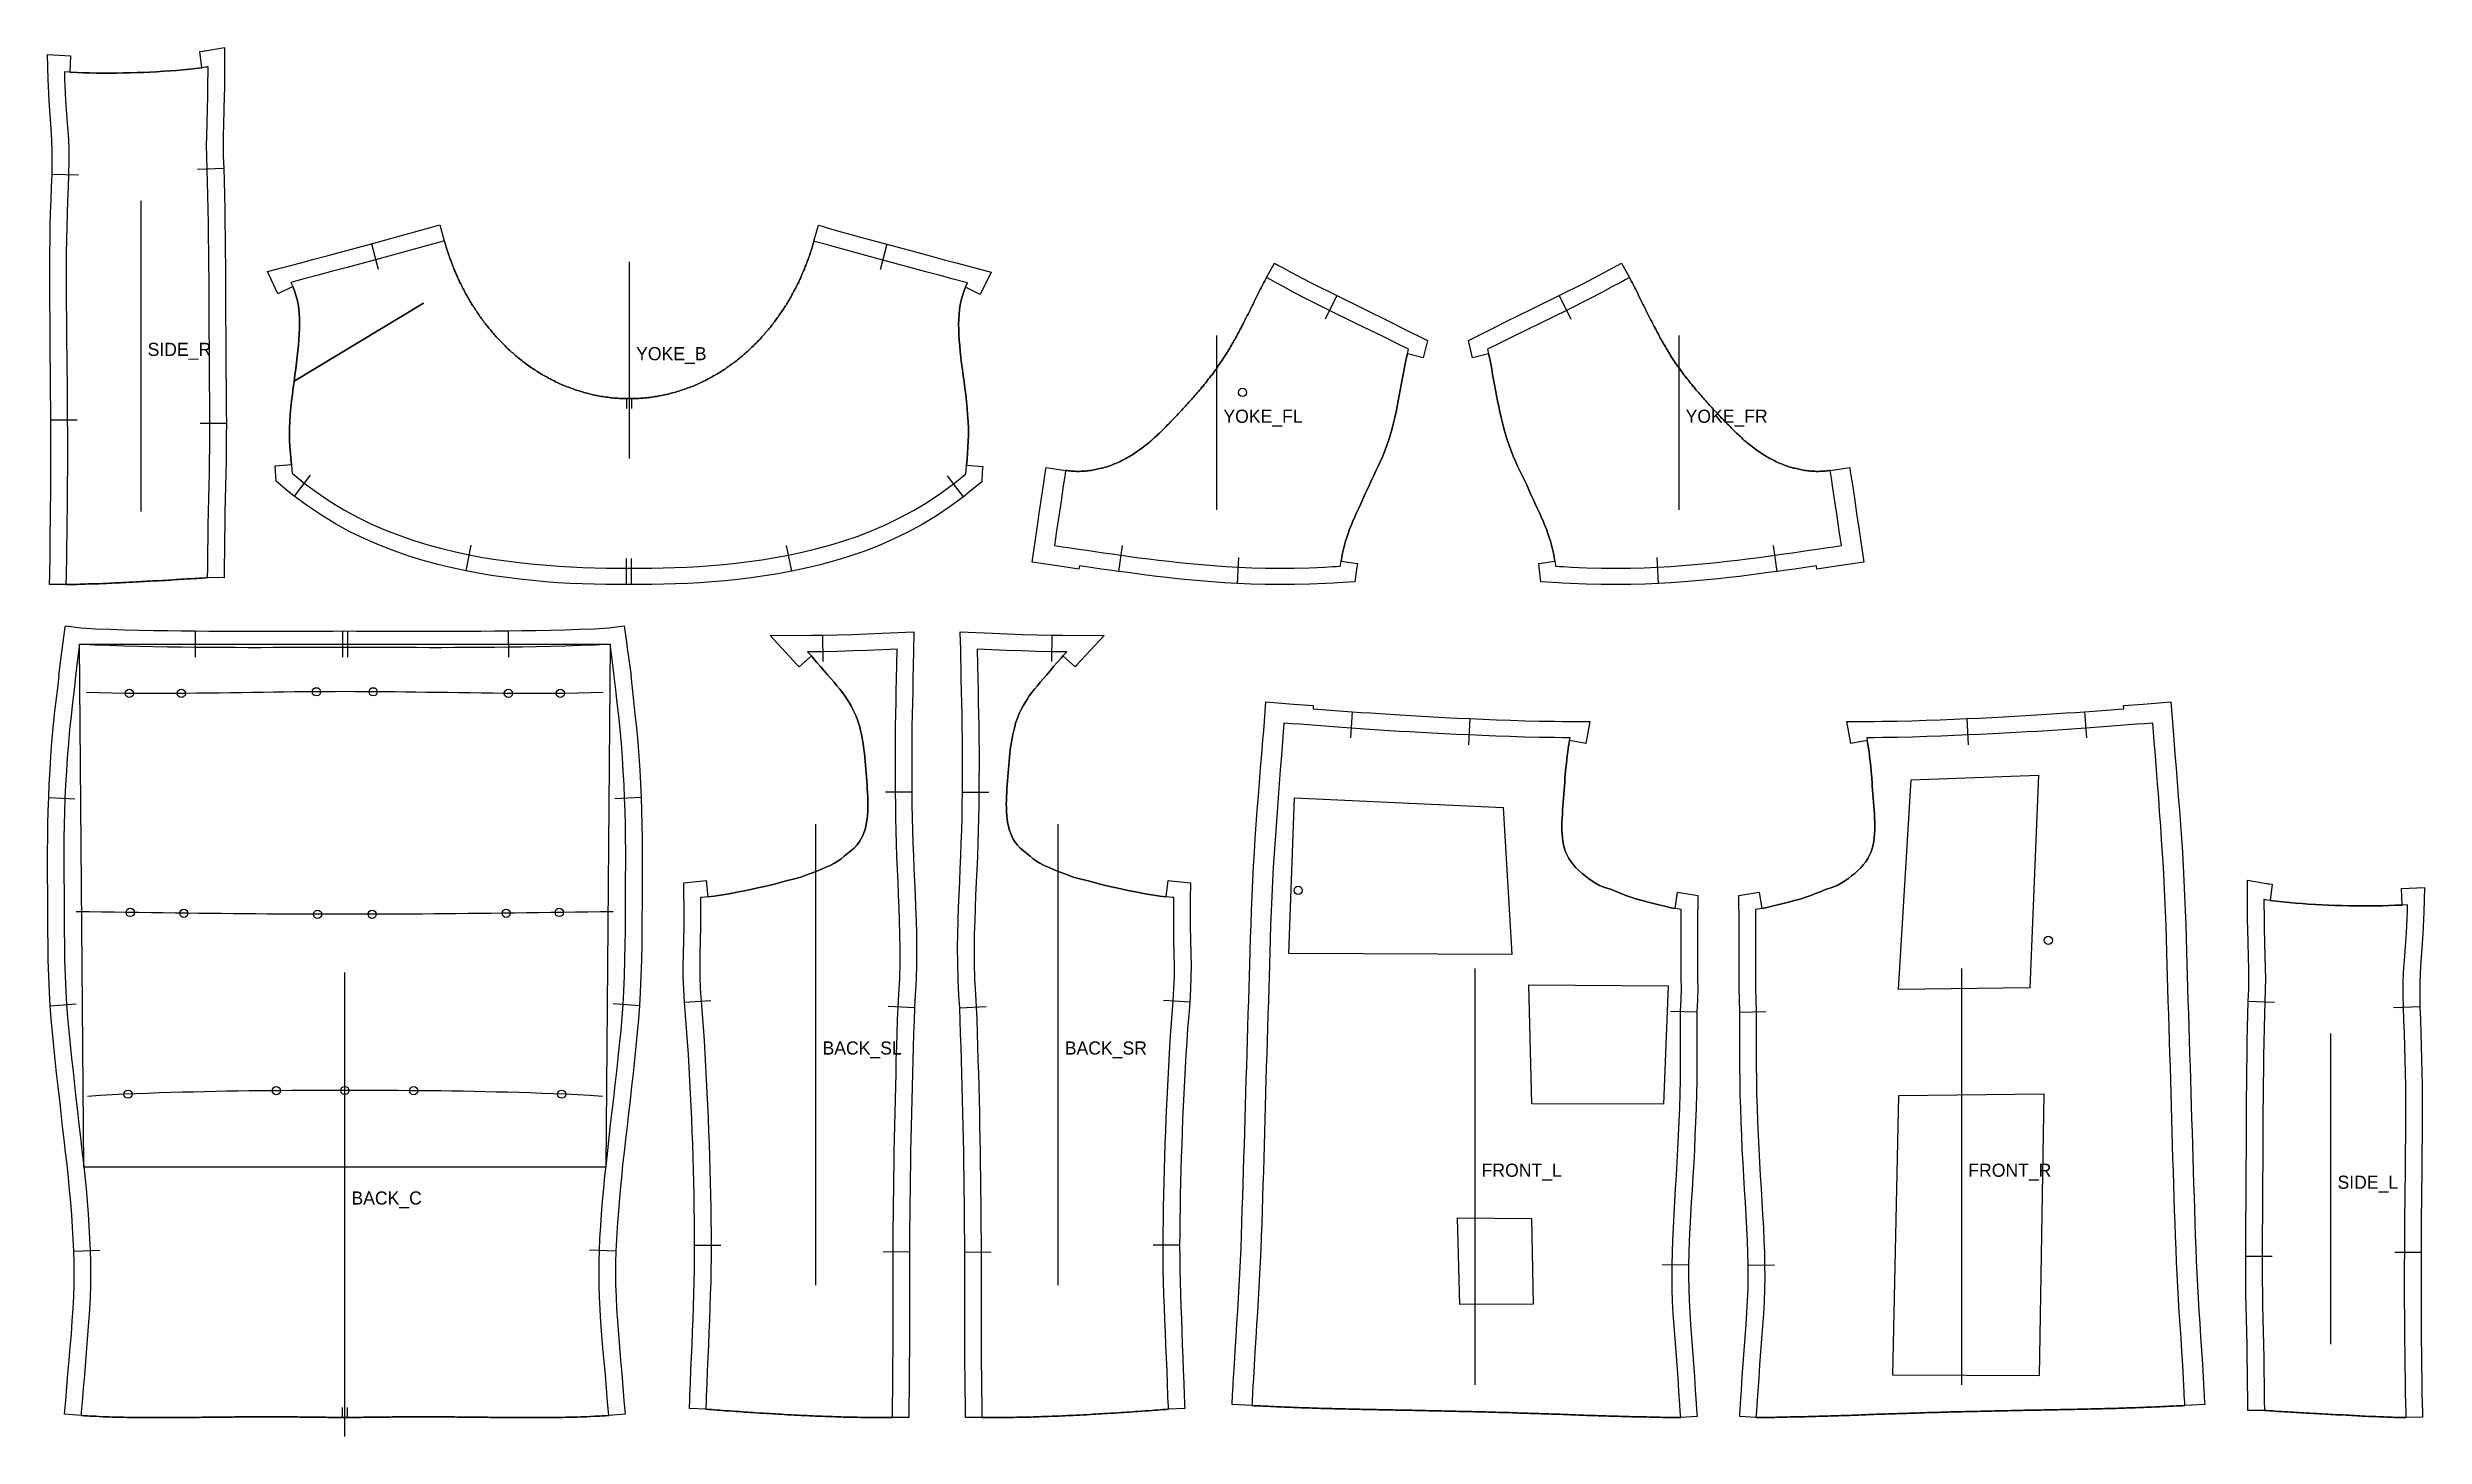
# Model space of a CAD drawing. Header units: millimetres. Extents: x 0 to 1446, y -12 to 834.
import ezdxf

# ---------------------------------------------------------------- set-up
doc = ezdxf.new("R2010")
doc.units = ezdxf.units.MM
for name, color, linetype in [('CUT', 7, 'Continuous'), ('GRAIN', 3, 'Continuous'), ('MARK', 1, 'Continuous'), ('NOTCH', 7, 'Continuous'), ('SEW', 5, 'Continuous'), ('TEXT', 7, 'Continuous')]:
    doc.layers.add(name, color=color, linetype=linetype)

msp = doc.modelspace()

# ---------------------------------------------------------------- texts
at = {"layer": 'TEXT'}
for s, p in [('SIDE_R', (60.9, 646.1)), ('YOKE_B', (358.1, 643.5)), ('YOKE_FL', (715.4, 605.4)), ('YOKE_FR', (996.6, 605.4)), ('BACK_SL', (471.5, 220.9)), ('BACK_SR', (618.9, 220.9)), ('FRONT_L', (872.5, 146.5)), ('FRONT_R', (1168.6, 146.5)), ('SIDE_L', (1393.2, 139.2)), ('BACK_C', (184.9, 129.6))]:
    msp.add_text(s, height=8, dxfattribs=at).set_placement(p)

# ---------------------------------------------------------------- linework, layer by layer
at = {"layer": 'CUT'}
for points in [[(17.8, 818.6), (21.7, 818.5), (25.6, 818.4), (29.6, 818.3), (34.2, 818.3), (38.2, 818.3), (42.1, 818.3), (46, 818.4), (50.2, 818.5), (54.5, 818.6), (58.3, 818.7), (62.3, 818.9), (66.2, 819.1), (70.7, 819.4), (74.6, 819.6), (78.5, 819.9), (82.3, 820.3), (86.3, 820.7), (90.2, 821.1), (93.9, 821.5), (92.6, 831.4), (94.4, 831.7), (95.3, 831.8), (95.7, 831.9), (96, 831.9), (107.7, 833.8), (107.7, 821.8), (107.7, 821.5), (107.7, 821), (107.7, 820), (107.7, 817.9), (107.6, 813.4), (107.6, 809), (107.5, 804.6), (107.3, 795.8), (107.1, 787.2), (106.9, 779.8), (106.8, 774.2), (106.9, 767.7), (107.2, 760.2), (107.4, 752.4), (107.6, 744), (107.8, 735.5), (107.9, 726.9), (108, 718.3), (108.1, 709.8), (108.2, 701.4), (108.3, 693.1), (108.3, 684.8), (108.3, 676.5), (108.3, 668.3), (108.4, 660.2), (108.5, 652.1), (108.5, 644.1), (108.5, 636.2), (108.6, 628.4), (108.7, 620.5), (108.7, 612.7), (108.8, 605), (108.7, 597.4), (108.7, 589.8), (108.6, 582.3), (108.5, 574.6), (108.3, 566.9), (108.1, 559), (107.9, 551.1), (107.8, 543.1), (107.7, 535.1), (107.6, 527.1), (107.5, 519.1), (107.5, 515.1), (107.4, 513.1), (107.4, 511.1), (97.4, 511.2), (95.8, 511.1), (94.1, 510.9), (92.5, 510.8), (91, 510.7), (89.4, 510.6), (87.2, 510.5), (84.9, 510.4), (83.1, 510.3), (81.5, 510.2), (79.9, 510.1), (78.2, 510), (76.5, 509.9), (74.9, 509.7), (73.4, 509.6), (71.7, 509.5), (69.6, 509.4), (67.4, 509.3), (65.5, 509.3), (63.8, 509.2), (62.2, 509.1), (60.5, 509), (58.9, 508.9), (57.2, 508.8), (55.7, 508.7), (54, 508.6), (51.8, 508.5), (49.6, 508.4), (47.7, 508.3), (45.9, 508.2), (44.3, 508.1), (42.6, 508.1), (40.9, 508), (39.3, 507.9), (37.8, 507.8), (36, 507.7), (33.8, 507.6), (31.5, 507.5), (29.5, 507.5), (27.8, 507.4), (26.2, 507.3), (24.5, 507.3), (22.8, 507.2), (21.1, 507.1), (19.6, 507.1), (17.9, 507), (15.5, 506.9), (13.1, 506.9), (11.2, 506.9), (1.2, 507), (1.2, 509), (1.3, 510.9), (1.3, 514.9), (1.5, 522.7), (1.6, 530.5), (1.7, 538.3), (1.8, 546.1), (1.9, 553.8), (2, 561.5), (2, 569.2), (2.1, 576.8), (2.1, 584.4), (2.1, 592), (2.1, 599.6), (2, 607.2), (2, 614.9), (1.9, 622.6), (1.9, 630.3), (1.8, 638), (1.7, 645.9), (1.6, 653.7), (1.5, 661.5), (1.5, 669.3), (1.4, 677.1), (1.3, 685.1), (1.3, 693), (1.4, 700.9), (1.4, 708.9), (1.5, 716.9), (1.7, 725), (1.9, 733), (2.2, 741.1), (2.5, 749.1), (2.8, 756.8), (2.9, 764.3), (2.9, 771.3), (2.7, 777.4), (2.2, 784.4), (1.6, 792.6), (1, 801.3), (0.6, 810), (0.4, 814.4), (0, 829.5), (14, 828.8), (13.5, 818.8), (17.8, 818.6)], [(568.7, 575.5), (568.4, 569.4), (561.2, 563.5), (557.3, 560.4), (549.2, 554.4), (540.8, 548.8), (532.2, 543.6), (523.4, 538.8), (514.5, 534.5), (505.5, 530.6), (496.6, 527.1), (487.6, 524.1), (478.7, 521.4), (470, 519), (461.3, 516.9), (452.8, 515.1), (444.4, 513.5), (436.1, 512.2), (428, 511), (420, 510.1), (412.2, 509.3), (404.5, 508.6), (396.9, 508.1), (389.4, 507.6), (382.1, 507.3), (374.9, 507.1), (367.7, 506.9), (360.7, 506.9), (353.7, 506.9), (346.7, 506.9), (339.6, 507), (332.5, 507.1), (325.3, 507.4), (317.9, 507.7), (310.5, 508.1), (302.9, 508.7), (295.2, 509.4), (287.4, 510.2), (279.4, 511.2), (271.3, 512.3), (263, 513.7), (254.6, 515.3), (246.1, 517.1), (237.4, 519.2), (228.6, 521.6), (219.8, 524.3), (210.8, 527.4), (201.9, 530.9), (193, 534.7), (184, 539.1), (175.2, 543.9), (166.6, 549.1), (158.2, 554.8), (150.1, 560.8), (146.2, 563.9), (139.1, 569.8), (138.7, 575.9), (138.4, 579.3), (148.4, 580.1), (148.1, 583.6), (147.8, 587.2), (147.5, 590.9), (147.3, 594.6), (147.2, 598.5), (147.2, 602.4), (147.4, 606.5), (147.7, 610.6), (148.1, 614.7), (148.5, 618.7), (149, 622.8), (149.5, 626.7), (150, 630.6), (150.5, 634.5), (151, 638.3), (151.4, 642), (151.9, 645.6), (152.3, 649.2), (152.6, 652.6), (152.9, 656), (153.1, 659.4), (153.3, 662.6), (153.3, 665.8), (153.3, 668.8), (153.1, 671.8), (152.8, 674.8), (152.4, 677.6), (151.8, 680.4), (151.1, 683.1), (150.2, 685.7), (149.2, 688.3), (140.2, 684), (133.8, 697.4), (154.1, 702.8), (162.1, 705), (170.8, 707.3), (179.7, 709.7), (197, 714.3), (213.1, 718.7), (227.1, 722.6), (232.9, 724.2), (235.9, 725), (238.7, 725.8), (241.4, 716.2), (241.7, 715.4), (241.9, 714.7), (242.1, 713.9), (242.3, 713.2), (242.5, 712.4), (242.8, 711.7), (243, 711), (243.2, 710.2), (243.5, 709.5), (243.7, 708.7), (244, 708), (244.2, 707.3), (244.5, 706.5), (244.7, 705.8), (245, 705), (245.3, 704.3), (245.5, 703.6), (245.8, 702.9), (246.1, 702.1), (246.4, 701.4), (246.6, 700.7), (246.9, 699.9), (247.2, 699.2), (247.5, 698.5), (247.8, 697.8), (248.1, 697), (248.4, 696.3), (248.8, 695.6), (249.1, 694.9), (249.4, 694.2), (249.7, 693.4), (250, 692.7), (250.4, 692), (250.7, 691.3), (251.1, 690.6), (251.4, 689.9), (251.8, 689.2), (252.1, 688.5), (252.5, 687.7), (252.8, 687), (253.2, 686.3), (253.6, 685.6), (253.9, 684.9), (254.3, 684.2), (254.7, 683.5), (255.1, 682.8), (255.5, 682.1), (255.9, 681.4), (256.3, 680.7), (256.7, 680), (257.1, 679.3), (257.5, 678.6), (258, 677.9), (258.4, 677.2), (258.8, 676.5), (259.3, 675.9), (259.7, 675.2), (260.2, 674.5), (260.6, 673.8), (261.1, 673.1), (261.5, 672.4), (262, 671.7), (262.5, 671.1), (262.9, 670.4), (263.4, 669.7), (263.9, 669), (264.4, 668.4), (264.9, 667.7), (265.4, 667), (265.9, 666.3), (266.4, 665.7), (266.9, 665), (267.5, 664.4), (268, 663.7), (268.5, 663), (269.1, 662.4), (269.6, 661.7), (270.2, 661.1), (270.7, 660.4), (271.3, 659.8), (271.8, 659.1), (272.4, 658.5), (273, 657.8), (273.6, 657.2), (274.2, 656.6), (274.7, 655.9), (275.3, 655.3), (275.9, 654.7), (276.6, 654), (277.2, 653.4), (277.8, 652.8), (278.4, 652.2), (279.1, 651.5), (279.7, 650.9), (280.3, 650.3), (281, 649.7), (281.6, 649.1), (282.3, 648.5), (283, 647.9), (283.6, 647.3), (284.3, 646.7), (285, 646.2), (285.7, 645.6), (286.4, 645), (287.1, 644.4), (287.8, 643.9), (288.5, 643.3), (289.2, 642.7), (290, 642.2), (290.7, 641.6), (291.4, 641.1), (292.2, 640.5), (292.9, 640), (293.7, 639.5), (294.4, 638.9), (295.2, 638.4), (296, 637.9), (296.8, 637.4), (297.5, 636.9), (298.3, 636.4), (299.1, 635.9), (299.9, 635.4), (300.7, 634.9), (301.5, 634.4), (302.4, 634), (303.2, 633.5), (304, 633.1), (304.8, 632.6), (305.7, 632.2), (306.5, 631.7), (307.4, 631.3), (308.2, 630.9), (309.1, 630.4), (310, 630), (310.8, 629.6), (311.7, 629.2), (312.6, 628.8), (313.5, 628.4), (314.3, 628.1), (315.2, 627.7), (316.1, 627.3), (317, 627), (318, 626.6), (318.9, 626.3), (319.8, 626), (320.7, 625.7), (321.6, 625.3), (322.6, 625), (323.5, 624.8), (324.4, 624.5), (325.4, 624.2), (326.3, 623.9), (327.3, 623.7), (328.2, 623.4), (329.2, 623.2), (330.1, 622.9), (331.1, 622.7), (332, 622.5), (333, 622.3), (334, 622.1), (335, 621.9), (335.9, 621.7), (336.9, 621.5), (337.9, 621.4), (338.9, 621.2), (339.9, 621.1), (340.8, 621), (341.8, 620.8), (342.8, 620.7), (343.8, 620.6), (344.8, 620.5), (345.8, 620.4), (346.8, 620.4), (347.8, 620.3), (348.8, 620.3), (349.8, 620.2), (350.8, 620.2), (351.8, 620.1), (352.8, 620.1), (353.8, 620.1), (354.8, 620.1), (355.8, 620.1), (356.8, 620.2), (357.8, 620.2), (358.8, 620.2), (359.8, 620.3), (360.8, 620.4), (361.8, 620.4), (362.7, 620.5), (363.7, 620.6), (364.7, 620.7), (365.7, 620.8), (366.7, 620.9), (367.7, 621.1), (368.7, 621.2), (369.7, 621.4), (370.6, 621.5), (371.6, 621.7), (372.6, 621.9), (373.6, 622), (374.5, 622.2), (375.5, 622.5), (376.5, 622.7), (377.4, 622.9), (378.4, 623.1), (379.3, 623.4), (380.3, 623.6), (381.2, 623.9), (382.2, 624.1), (383.1, 624.4), (384.1, 624.7), (385, 625), (385.9, 625.3), (386.9, 625.6), (387.8, 625.9), (388.7, 626.3), (389.6, 626.6), (390.5, 626.9), (391.4, 627.3), (392.3, 627.6), (393.2, 628), (394.1, 628.4), (395, 628.8), (395.9, 629.1), (396.7, 629.5), (397.6, 629.9), (398.5, 630.4), (399.3, 630.8), (400.2, 631.2), (401, 631.6), (401.9, 632.1), (402.7, 632.5), (403.6, 633), (404.4, 633.4), (405.2, 633.9), (406, 634.4), (406.8, 634.8), (407.7, 635.3), (408.5, 635.8), (409.2, 636.3), (410, 636.8), (410.8, 637.3), (411.6, 637.8), (412.4, 638.3), (413.1, 638.8), (413.9, 639.4), (414.7, 639.9), (415.4, 640.4), (416.1, 641), (416.9, 641.5), (417.6, 642.1), (418.3, 642.6), (419.1, 643.2), (419.8, 643.8), (420.5, 644.3), (421.2, 644.9), (421.9, 645.5), (422.6, 646), (423.3, 646.6), (423.9, 647.2), (424.6, 647.8), (425.3, 648.4), (426, 649), (426.6, 649.6), (427.3, 650.2), (427.9, 650.8), (428.5, 651.4), (429.2, 652), (429.8, 652.7), (430.4, 653.3), (431.1, 653.9), (431.7, 654.5), (432.3, 655.2), (432.9, 655.8), (433.5, 656.4), (434.1, 657.1), (434.6, 657.7), (435.2, 658.3), (435.8, 659), (436.4, 659.6), (436.9, 660.3), (437.5, 660.9), (438, 661.6), (438.6, 662.2), (439.1, 662.9), (439.6, 663.5), (440.2, 664.2), (440.7, 664.9), (441.2, 665.5), (441.7, 666.2), (442.2, 666.9), (442.7, 667.5), (443.2, 668.2), (443.7, 668.9), (444.2, 669.6), (444.7, 670.2), (445.2, 670.9), (445.6, 671.6), (446.1, 672.3), (446.6, 673), (447, 673.6), (447.5, 674.3), (447.9, 675), (448.4, 675.7), (448.8, 676.4), (449.3, 677.1), (449.7, 677.8), (450.1, 678.5), (450.5, 679.2), (450.9, 679.9), (451.4, 680.5), (451.8, 681.2), (452.2, 681.9), (452.6, 682.6), (452.9, 683.3), (453.3, 684), (453.7, 684.8), (454.1, 685.5), (454.5, 686.2), (454.8, 686.9), (455.2, 687.6), (455.6, 688.3), (455.9, 689), (456.3, 689.7), (456.6, 690.4), (457, 691.1), (457.3, 691.8), (457.6, 692.6), (458, 693.3), (458.3, 694), (458.6, 694.7), (458.9, 695.4), (459.2, 696.1), (459.6, 696.9), (459.9, 697.6), (460.2, 698.3), (460.5, 699), (460.8, 699.8), (461, 700.5), (461.3, 701.2), (461.6, 701.9), (461.9, 702.7), (462.2, 703.4), (462.4, 704.1), (462.7, 704.9), (463, 705.6), (463.2, 706.3), (463.5, 707.1), (463.7, 707.8), (464, 708.5), (464.2, 709.3), (464.5, 710), (464.7, 710.8), (464.9, 711.5), (465.2, 712.3), (465.4, 713), (465.6, 713.7), (465.8, 714.5), (466.1, 715.2), (466.3, 716), (469, 725.6), (471.9, 724.8), (474.9, 723.9), (480.6, 722.3), (487.3, 720.5), (494.6, 718.4), (510.7, 714.1), (528, 709.4), (536.9, 707), (545.6, 704.6), (553.6, 702.5), (574, 697), (567.5, 683.6), (558.5, 688), (557.4, 685.4), (556.6, 682.7), (555.9, 680), (555.3, 677.3), (554.9, 674.4), (554.6, 671.5), (554.4, 668.5), (554.3, 665.4), (554.4, 662.2), (554.5, 659), (554.7, 655.7), (555, 652.3), (555.3, 648.8), (555.7, 645.2), (556.1, 641.6), (556.6, 637.9), (557.1, 634.1), (557.6, 630.3), (558.1, 626.4), (558.6, 622.4), (559, 618.4), (559.5, 614.3), (559.8, 610.2), (560.1, 606.1), (560.3, 602.1), (560.3, 598.1), (560.2, 594.3), (560, 590.5), (559.7, 586.9), (559.4, 583.3), (559.1, 579.7), (569, 578.9), (568.7, 575.5)], [(796.9, 519.7), (796.5, 517.5), (795.4, 508.6), (784.7, 508), (782.4, 507.9), (777.5, 507.6), (768, 507.2), (758.7, 506.9), (749.6, 506.9), (740.8, 506.9), (732.2, 507.2), (724, 507.6), (716.1, 508), (708.5, 508.6), (701.2, 509.2), (694.2, 509.8), (687.5, 510.5), (681, 511.2), (674.8, 511.9), (668.7, 512.7), (662.9, 513.4), (657.2, 514.2), (651.7, 514.9), (646.3, 515.7), (641, 516.4), (635.9, 517.2), (630.8, 517.9), (627.8, 518.4), (627.5, 516.4), (615.7, 518.1), (599, 520.6), (602, 541.3), (603.4, 550.3), (604.7, 559.5), (606.1, 568.8), (606.8, 573.4), (607.2, 575.8), (607.5, 578.2), (619.4, 576.4), (620.2, 576.3), (621.1, 576.2), (621.9, 576.1), (622.8, 576), (623.6, 575.9), (624.5, 575.9), (625.3, 575.9), (626.2, 575.8), (627.1, 575.8), (627.9, 575.8), (628.8, 575.9), (629.7, 575.9), (630.5, 576), (631.4, 576), (632.3, 576.1), (633.1, 576.2), (634, 576.3), (634.9, 576.4), (635.8, 576.6), (636.6, 576.7), (637.5, 576.9), (638.4, 577.1), (639.3, 577.3), (640.2, 577.5), (641.1, 577.7), (641.9, 577.9), (642.8, 578.2), (643.7, 578.5), (644.6, 578.7), (645.5, 579), (646.4, 579.3), (647.3, 579.7), (648.2, 580), (649, 580.4), (649.9, 580.7), (650.8, 581.1), (651.7, 581.5), (652.6, 581.9), (653.5, 582.4), (654.4, 582.8), (655.3, 583.3), (656.1, 583.7), (657, 584.2), (657.9, 584.7), (658.8, 585.3), (659.7, 585.8), (660.5, 586.3), (661.4, 586.9), (662.3, 587.5), (663.2, 588.1), (664, 588.7), (664.9, 589.3), (665.8, 589.9), (666.6, 590.6), (667.5, 591.3), (668.3, 591.9), (669.2, 592.6), (670, 593.3), (670.9, 594), (671.7, 594.7), (672.5, 595.5), (673.3, 596.2), (674.2, 597), (675, 597.7), (675.8, 598.5), (676.6, 599.2), (677.4, 600), (678.1, 600.8), (678.9, 601.5), (679.7, 602.3), (680.5, 603.1), (681.2, 603.9), (682, 604.6), (682.7, 605.4), (683.5, 606.2), (684.2, 607), (685, 607.8), (685.7, 608.5), (686.4, 609.3), (687.2, 610.1), (687.9, 610.9), (688.6, 611.6), (689.4, 612.4), (690.1, 613.2), (690.8, 614), (691.5, 614.8), (692.3, 615.6), (693, 616.3), (693.7, 617.1), (694.4, 617.9), (695.2, 618.7), (695.9, 619.5), (696.6, 620.4), (697.3, 621.2), (698, 622), (698.8, 622.8), (699.5, 623.6), (700.2, 624.5), (700.9, 625.3), (701.6, 626.1), (702.3, 627), (703, 627.8), (703.7, 628.7), (704.4, 629.5), (705.1, 630.4), (705.8, 631.3), (706.4, 632.1), (707.1, 633), (707.8, 633.9), (708.5, 634.7), (709.1, 635.6), (709.8, 636.5), (710.4, 637.4), (711.1, 638.3), (711.7, 639.2), (712.3, 640), (712.9, 640.9), (713.5, 641.8), (714.1, 642.7), (714.7, 643.6), (715.3, 644.5), (715.9, 645.4), (716.5, 646.3), (717, 647.2), (717.6, 648.1), (718.1, 649), (718.7, 649.9), (719.2, 650.8), (719.7, 651.7), (720.3, 652.6), (720.8, 653.5), (721.3, 654.4), (721.8, 655.3), (722.3, 656.2), (722.8, 657), (723.3, 657.9), (723.7, 658.8), (724.2, 659.7), (724.7, 660.5), (725.1, 661.4), (725.6, 662.3), (726, 663.1), (726.5, 664), (726.9, 664.8), (727.4, 665.7), (727.8, 666.5), (728.2, 667.4), (728.7, 668.2), (729.1, 669.1), (729.5, 669.9), (729.9, 670.7), (730.4, 671.6), (730.8, 672.4), (731.2, 673.2), (731.6, 674.1), (732, 674.9), (732.4, 675.7), (732.8, 676.5), (733.2, 677.3), (733.6, 678.1), (734, 678.9), (734.4, 679.7), (734.8, 680.5), (735.2, 681.3), (735.6, 682.1), (736, 682.9), (736.4, 683.7), (736.8, 684.5), (737.2, 685.3), (737.5, 686.1), (737.9, 686.9), (738.3, 687.6), (738.7, 688.4), (739.1, 689.2), (739.5, 690), (739.9, 690.8), (740.4, 691.5), (740.8, 692.3), (741.2, 693.1), (741.6, 693.8), (746.4, 702.6), (749, 701.2), (751.7, 699.7), (756.9, 696.9), (763, 693.6), (769.6, 690.2), (784.4, 682.8), (800.5, 674.9), (816.9, 666.8), (824.8, 662.9), (839.5, 655.6), (837, 645), (827.3, 647.3), (826.6, 644.3), (826, 641.2), (825.4, 638.1), (824.8, 634.9), (824.2, 631.7), (823.6, 628.5), (823, 625.3), (822.4, 622), (821.8, 618.8), (821.1, 615.4), (820.4, 612.1), (819.7, 608.7), (818.9, 605.3), (818, 601.9), (817, 598.5), (816, 595.1), (814.9, 591.7), (813.6, 588.4), (812.3, 585.2), (811, 582.1), (809.6, 579.1), (808.2, 576.2), (806.9, 573.4), (805.5, 570.5), (804.2, 567.6), (802.8, 564.7), (801.5, 561.8), (800.2, 558.9), (798.9, 556.1), (797.7, 553.4), (796.4, 550.7), (795.3, 548.1), (794.2, 545.5), (793.1, 543), (792.1, 540.6), (791.2, 538.1), (790.4, 535.7), (789.6, 533.3), (789, 530.9), (788.4, 528.4), (787.8, 526), (787.4, 523.6), (787, 521.2), (796.9, 519.7)], [(1096.5, 578.2), (1096.8, 575.8), (1097.2, 573.4), (1097.9, 568.8), (1099.3, 559.5), (1100.6, 550.3), (1102, 541.3), (1105.1, 520.6), (1088.3, 518.1), (1076.5, 516.4), (1076.2, 518.4), (1073.2, 517.9), (1068.1, 517.2), (1063, 516.4), (1057.7, 515.7), (1052.3, 514.9), (1046.8, 514.2), (1041.1, 513.4), (1035.3, 512.7), (1029.3, 511.9), (1023, 511.2), (1016.5, 510.5), (1009.8, 509.8), (1002.8, 509.2), (995.5, 508.6), (987.9, 508), (980, 507.6), (971.8, 507.2), (963.2, 506.9), (954.4, 506.9), (945.3, 506.9), (936, 507.2), (926.5, 507.6), (921.6, 507.9), (919.3, 508), (908.6, 508.6), (907.5, 517.5), (907.2, 519.7), (917.1, 521.2), (916.6, 523.6), (916.2, 526), (915.6, 528.4), (915, 530.9), (914.4, 533.3), (913.6, 535.7), (912.8, 538.1), (911.9, 540.6), (910.9, 543), (909.9, 545.5), (908.7, 548.1), (907.6, 550.7), (906.3, 553.4), (905.1, 556.1), (903.8, 558.9), (902.5, 561.8), (901.2, 564.7), (899.9, 567.6), (898.5, 570.5), (897.2, 573.4), (895.8, 576.2), (894.4, 579.1), (893, 582.1), (891.7, 585.2), (890.4, 588.4), (889.2, 591.7), (888, 595.1), (887, 598.5), (886, 601.9), (885.2, 605.3), (884.3, 608.7), (883.6, 612.1), (882.9, 615.4), (882.2, 618.8), (881.6, 622), (881, 625.3), (880.4, 628.5), (879.8, 631.7), (879.2, 634.9), (878.6, 638.1), (878, 641.2), (877.4, 644.3), (876.7, 647.3), (867, 645), (864.5, 655.6), (879.2, 662.9), (887.1, 666.8), (903.6, 674.9), (919.6, 682.8), (934.4, 690.2), (941, 693.6), (947.1, 696.9), (952.3, 699.7), (955, 701.2), (957.6, 702.6), (962.4, 693.8), (962.8, 693.1), (963.2, 692.3), (963.7, 691.5), (964.1, 690.8), (964.5, 690), (964.9, 689.2), (965.3, 688.4), (965.7, 687.6), (966.1, 686.9), (966.5, 686.1), (966.9, 685.3), (967.3, 684.5), (967.7, 683.7), (968, 682.9), (968.4, 682.1), (968.8, 681.3), (969.2, 680.5), (969.6, 679.7), (970, 678.9), (970.4, 678.1), (970.8, 677.3), (971.2, 676.5), (971.6, 675.7), (972, 674.9), (972.4, 674.1), (972.8, 673.2), (973.2, 672.4), (973.7, 671.6), (974.1, 670.7), (974.5, 669.9), (974.9, 669.1), (975.3, 668.2), (975.8, 667.4), (976.2, 666.5), (976.6, 665.7), (977.1, 664.8), (977.5, 664), (978, 663.1), (978.4, 662.3), (978.9, 661.4), (979.3, 660.5), (979.8, 659.7), (980.3, 658.8), (980.8, 657.9), (981.2, 657), (981.7, 656.2), (982.2, 655.3), (982.7, 654.4), (983.2, 653.5), (983.8, 652.6), (984.3, 651.7), (984.8, 650.8), (985.3, 649.9), (985.9, 649), (986.4, 648.1), (987, 647.2), (987.5, 646.3), (988.1, 645.4), (988.7, 644.5), (989.3, 643.6), (989.9, 642.7), (990.5, 641.8), (991.1, 640.9), (991.7, 640), (992.3, 639.2), (993, 638.3), (993.6, 637.4), (994.2, 636.5), (994.9, 635.6), (995.6, 634.7), (996.2, 633.9), (996.9, 633), (997.6, 632.1), (998.3, 631.3), (998.9, 630.4), (999.6, 629.5), (1000.3, 628.7), (1001, 627.8), (1001.7, 627), (1002.4, 626.1), (1003.1, 625.3), (1003.8, 624.5), (1004.6, 623.6), (1005.3, 622.8), (1006, 622), (1006.7, 621.2), (1007.4, 620.4), (1008.1, 619.5), (1008.9, 618.7), (1009.6, 617.9), (1010.3, 617.1), (1011, 616.3), (1011.7, 615.6), (1012.5, 614.8), (1013.2, 614), (1013.9, 613.2), (1014.6, 612.4), (1015.4, 611.6), (1016.1, 610.9), (1016.8, 610.1), (1017.6, 609.3), (1018.3, 608.5), (1019, 607.8), (1019.8, 607), (1020.5, 606.2), (1021.3, 605.4), (1022, 604.6), (1022.8, 603.9), (1023.6, 603.1), (1024.3, 602.3), (1025.1, 601.5), (1025.9, 600.8), (1026.7, 600), (1027.5, 599.2), (1028.3, 598.5), (1029.1, 597.7), (1029.9, 597), (1030.7, 596.2), (1031.5, 595.5), (1032.3, 594.7), (1033.2, 594), (1034, 593.3), (1034.8, 592.6), (1035.7, 591.9), (1036.5, 591.3), (1037.4, 590.6), (1038.3, 589.9), (1039.1, 589.3), (1040, 588.7), (1040.8, 588.1), (1041.7, 587.5), (1042.6, 586.9), (1043.5, 586.3), (1044.3, 585.8), (1045.2, 585.3), (1046.1, 584.7), (1047, 584.2), (1047.9, 583.7), (1048.8, 583.3), (1049.6, 582.8), (1050.5, 582.4), (1051.4, 581.9), (1052.3, 581.5), (1053.2, 581.1), (1054.1, 580.7), (1055, 580.4), (1055.9, 580), (1056.7, 579.7), (1057.6, 579.3), (1058.5, 579), (1059.4, 578.7), (1060.3, 578.5), (1061.2, 578.2), (1062.1, 577.9), (1063, 577.7), (1063.8, 577.5), (1064.7, 577.3), (1065.6, 577.1), (1066.5, 576.9), (1067.4, 576.7), (1068.2, 576.6), (1069.1, 576.4), (1070, 576.3), (1070.9, 576.2), (1071.7, 576.1), (1072.6, 576), (1073.5, 576), (1074.4, 575.9), (1075.2, 575.9), (1076.1, 575.8), (1077, 575.8), (1077.8, 575.8), (1078.7, 575.9), (1079.5, 575.9), (1080.4, 575.9), (1081.2, 576), (1082.1, 576.1), (1082.9, 576.2), (1083.8, 576.3), (1084.6, 576.4), (1096.5, 578.2)], [(337.5, 1), (335.9, 0.9), (334.4, 0.9), (332.7, 0.8), (330.3, 0.6), (328, 0.5), (326.1, 0.5), (324.4, 0.4), (322.3, 0.3), (320.1, 0.3), (318.4, 0.2), (316.8, 0.2), (315.3, 0.2), (313.5, 0.1), (311.3, 0.1), (309, 0.1), (307.3, 0.1), (305.7, 0.1), (303.6, 0), (301.6, 0), (299.9, 0), (298.3, 0), (296.7, 0), (294.9, 0), (292.7, 0), (290.6, 0), (289, 0), (287.3, 0), (285.4, 0), (283.4, 0), (281.7, 0), (280.2, 0.1), (278.5, 0.1), (276.6, 0.1), (274.6, 0.1), (272.7, 0.1), (271.1, 0.1), (269.5, 0.1), (267.7, 0.2), (265.9, 0.2), (264.3, 0.2), (262.8, 0.2), (261, 0.2), (259.2, 0.2), (257.3, 0.3), (255.6, 0.3), (254, 0.3), (252.5, 0.3), (250.9, 0.3), (249.3, 0.3), (247.8, 0.4), (246.3, 0.4), (244.5, 0.4), (242.6, 0.4), (240.9, 0.4), (239.3, 0.4), (237.7, 0.4), (236.3, 0.4), (234.7, 0.4), (233.3, 0.4), (231.9, 0.4), (230.4, 0.4), (228.5, 0.4), (226.5, 0.4), (224.9, 0.4), (223.4, 0.4), (222, 0.4), (220.5, 0.4), (219.1, 0.4), (217.8, 0.4), (216.4, 0.4), (214.9, 0.4), (213.1, 0.4), (211.2, 0.4), (209.7, 0.4), (208.4, 0.3), (207, 0.3), (205.5, 0.3), (204.1, 0.3), (202.7, 0.3), (201.4, 0.3), (199.9, 0.2), (198.2, 0.2), (196.5, 0.2), (195, 0.2), (193.7, 0.2), (192.3, 0.2), (190.9, 0.1), (189.5, 0.1), (188.1, 0.1), (186.7, 0.1), (185.3, 0.1), (183.8, 0.1), (182.3, 0.1), (180.9, 0.1), (179.5, 0.1), (178, 0.1), (176.5, 0.1), (175, 0.1), (173.6, 0.1), (172.2, 0.1), (170.8, 0.1), (169.4, 0.2), (168.1, 0.2), (166.7, 0.2), (165.3, 0.2), (163.6, 0.2), (161.9, 0.2), (160.4, 0.3), (159, 0.3), (157.6, 0.3), (156.2, 0.3), (154.8, 0.3), (153.4, 0.3), (152.1, 0.4), (150.6, 0.4), (148.7, 0.4), (146.8, 0.4), (145.3, 0.4), (144, 0.4), (142.6, 0.4), (141.2, 0.4), (139.8, 0.4), (138.4, 0.4), (136.9, 0.4), (135.3, 0.4), (133.3, 0.4), (131.4, 0.4), (129.9, 0.4), (128.5, 0.4), (127, 0.4), (125.5, 0.4), (124, 0.4), (122.5, 0.4), (120.9, 0.4), (119.2, 0.4), (117.3, 0.4), (115.5, 0.4), (113.9, 0.4), (112.5, 0.3), (110.9, 0.3), (109.3, 0.3), (107.8, 0.3), (106.2, 0.3), (104.4, 0.3), (102.6, 0.2), (100.7, 0.2), (99, 0.2), (97.5, 0.2), (95.9, 0.2), (94.1, 0.2), (92.3, 0.1), (90.7, 0.1), (89.1, 0.1), (87.1, 0.1), (85.1, 0.1), (83.3, 0.1), (81.6, 0.1), (80, 0), (78.4, 0), (76.4, 0), (74.4, 0), (72.8, 0), (71.1, 0), (69, 0), (66.9, 0), (65.1, 0), (63.4, 0), (61.9, 0), (60.2, 0), (58.1, 0), (56.1, 0), (54.5, 0.1), (52.7, 0.1), (50.5, 0.1), (48.3, 0.1), (46.5, 0.2), (44.9, 0.2), (43.4, 0.2), (41.6, 0.3), (39.5, 0.3), (37.4, 0.4), (35.6, 0.5), (33.8, 0.5), (31.4, 0.6), (29.1, 0.8), (27.3, 0.9), (25.8, 0.9), (24.3, 1), (22.5, 1.1), (20.4, 1.2), (10.4, 2), (10.6, 4.1), (10.7, 6.2), (11.1, 10.3), (11.7, 18.5), (12.4, 26.7), (13.2, 34.8), (13.8, 42.9), (14.5, 50.8), (15, 58.7), (15.5, 66.4), (15.9, 73.7), (16.1, 80.7), (16.2, 87.4), (16.1, 94.3), (15.9, 101.3), (15.6, 108.5), (15.2, 115.8), (14.7, 123.3), (14.1, 130.8), (13.4, 138.4), (12.7, 146), (11.9, 153.7), (11, 161.5), (10.1, 169.3), (9.2, 177.2), (8.3, 185.2), (7.4, 193.2), (6.4, 201.4), (5.5, 209.5), (4.6, 217.7), (3.8, 226.1), (3, 234.4), (2.2, 242.6), (1.6, 250.6), (1.1, 258.9), (0.8, 268.5), (0.4, 278.5), (0.3, 287.6), (0.2, 296.1), (0.1, 304.3), (0.1, 312.5), (0.1, 320.5), (0, 328.5), (0, 336.6), (0, 344.7), (0.1, 352.9), (0.2, 361), (0.4, 369.1), (0.7, 377.3), (1, 385.6), (1.5, 394), (2, 402.5), (2.7, 411.1), (3.5, 419.7), (4.3, 428), (5.3, 436.2), (6.2, 444), (7, 451.4), (6.8, 451.4), (8.1, 461.3), (10.8, 481.1), (10.8, 481.1), (10.9, 481.9), (20.4, 480.6), (29.1, 480.1), (38.1, 479.8), (47, 479.5), (55.8, 479.2), (64.5, 479), (73.1, 478.9), (81.6, 478.8), (89.9, 478.7), (98.1, 478.6), (106.2, 478.6), (114.2, 478.6), (122, 478.5), (129.7, 478.5), (137.3, 478.6), (144.8, 478.6), (152.2, 478.6), (159.5, 478.6), (166.7, 478.6), (173.8, 478.6), (180.9, 478.7), (188, 478.6), (195.1, 478.6), (202.3, 478.6), (209.6, 478.6), (217, 478.6), (224.5, 478.6), (232.1, 478.5), (239.8, 478.5), (247.6, 478.6), (255.5, 478.6), (263.6, 478.6), (271.9, 478.7), (280.2, 478.8), (288.7, 478.9), (297.3, 479), (306, 479.2), (314.8, 479.5), (323.7, 479.8), (332.7, 480.1), (341.4, 480.6), (350.9, 481.8), (352.2, 471.9), (352.7, 468.2), (353.6, 461.3), (355, 451.4), (354.8, 451.4), (355.6, 444), (356.5, 436.2), (357.4, 428), (358.3, 419.7), (359.1, 411.1), (359.7, 402.5), (360.3, 394), (360.7, 385.6), (361.1, 377.3), (361.4, 369.1), (361.6, 361), (361.7, 352.9), (361.8, 344.7), (361.8, 336.6), (361.7, 328.5), (361.7, 320.5), (361.7, 312.5), (361.6, 304.3), (361.6, 296.1), (361.5, 287.6), (361.3, 278.5), (361, 268.5), (360.6, 258.9), (360.2, 250.6), (359.6, 242.6), (358.8, 234.4), (358, 226), (357.1, 217.7), (356.2, 209.5), (355.3, 201.4), (354.4, 193.2), (353.5, 185.2), (352.6, 177.3), (351.7, 169.3), (350.8, 161.5), (349.9, 153.7), (349.1, 146), (348.4, 138.4), (347.7, 130.8), (347.1, 123.3), (346.6, 115.8), (346.1, 108.5), (345.8, 101.3), (345.6, 94.3), (345.6, 87.4), (345.6, 80.7), (345.9, 73.7), (346.2, 66.4), (346.7, 58.7), (347.3, 50.8), (347.9, 42.9), (348.6, 34.8), (349.3, 26.7), (350, 18.5), (350.7, 10.3), (351, 6.1), (351.2, 4), (351.4, 2), (341.4, 1.2), (339.3, 1.1), (337.5, 1)], [(390.6, 7.4), (390.7, 9.4), (390.8, 13.3), (391.1, 21.1), (391.4, 28.9), (391.7, 36.7), (392.1, 44.5), (392.4, 52.3), (392.7, 59.9), (393, 67.6), (393.3, 75.1), (393.5, 82.5), (393.6, 90), (393.7, 97.4), (393.7, 104.9), (393.7, 112.4), (393.6, 120.1), (393.5, 127.7), (393.4, 135.3), (393.2, 143), (393, 150.7), (392.7, 158.4), (392.5, 166.2), (392.2, 173.9), (391.9, 181.7), (391.6, 189.5), (391.2, 197.3), (390.8, 205.2), (390.4, 213), (389.9, 220.9), (389.4, 228.8), (388.8, 236.8), (388.2, 244.7), (387.6, 252.7), (387.1, 260.6), (386.8, 268.2), (386.8, 275), (386.9, 282.3), (387.1, 290.6), (387.3, 299.2), (387.3, 303.5), (387.3, 307.8), (387.3, 312.1), (387.3, 314.2), (387.2, 315.2), (387.1, 325.4), (396.9, 326.4), (400.7, 326.9), (401.8, 316.9), (405.6, 317.4), (409.5, 318), (413.4, 318.6), (416.7, 319.2), (420.4, 319.9), (424.1, 320.6), (427.8, 321.4), (432.2, 322.3), (436.1, 323.1), (439.6, 324), (443, 324.9), (446.3, 325.9), (450.1, 326.9), (454.4, 327.9), (458.4, 328.9), (461.3, 330), (464.1, 331.1), (467, 332.2), (470.1, 333.4), (473.2, 334.7), (476.1, 335.9), (478.7, 337.3), (480.9, 338.7), (482.9, 340.1), (484.6, 341.6), (486.6, 343.2), (488.8, 344.9), (490.8, 346.5), (492.4, 348.3), (493.8, 350.1), (494.9, 352), (495.9, 353.9), (496.7, 355.9), (497.4, 357.9), (497.9, 360), (498.3, 362.1), (498.7, 364.3), (498.9, 366.5), (499, 368.7), (499.1, 371), (499.1, 373.3), (499.1, 375.6), (499, 377.9), (498.9, 380.3), (498.7, 382.7), (498.6, 385.1), (498.4, 387.5), (498.2, 389.9), (498.1, 392.3), (497.9, 394.7), (497.7, 397.1), (497.5, 399.5), (497.3, 401.9), (497, 404.2), (496.7, 406.6), (496.4, 408.9), (496, 411.2), (495.6, 413.5), (495.2, 415.8), (494.7, 418.1), (494.1, 420.3), (493.4, 422.5), (492.7, 424.7), (491.9, 426.8), (491, 428.9), (490, 431), (489, 433.1), (487.8, 435.1), (486.5, 437.1), (485.1, 439.2), (483.6, 441.2), (482, 443.2), (480.3, 445.4), (478.5, 447.5), (476.5, 449.8), (474.5, 452.1), (472.5, 454.5), (470.3, 457.1), (468.1, 459.6), (465.9, 462.2), (464.7, 463.5), (457.2, 456.9), (456.1, 458.1), (439.6, 476), (464.7, 476.1), (466.9, 476.1), (471.4, 476.1), (480.5, 476.3), (489.5, 476.6), (498.6, 476.9), (507.5, 477.3), (527.1, 478.2), (526.9, 466.5), (526.7, 457.9), (526.5, 449.4), (526.4, 441.9), (526.2, 434.9), (526, 427.9), (525.9, 420.6), (525.8, 413.3), (525.8, 405.1), (525.8, 396.9), (525.8, 388.7), (525.9, 380.7), (525.9, 372.8), (526.1, 365), (526.3, 357.4), (526.5, 349.6), (526.8, 341.8), (527.1, 334), (527.5, 326.2), (527.8, 318.4), (528.1, 310.5), (528.4, 302.5), (528.6, 294.3), (528.7, 285.8), (528.7, 276.5), (528.4, 266.4), (527.9, 257), (527.5, 249.3), (527.2, 241.7), (526.9, 233.6), (526.7, 225.5), (526.4, 217.4), (526.2, 209.4), (526, 201.3), (525.8, 193.3), (525.6, 185.3), (525.4, 177.4), (525.2, 169.5), (525.1, 161.7), (525, 153.9), (524.9, 146.1), (524.8, 138.4), (524.7, 130.7), (524.6, 123.1), (524.5, 115.5), (524.5, 108.1), (524.4, 100.7), (524.4, 93.5), (524.4, 86.5), (524.4, 79.6), (524.4, 72.4), (524.4, 64.8), (524.4, 57), (524.4, 49), (524.4, 40.9), (524.3, 32.7), (524.3, 24.5), (524.2, 16.4), (524.1, 8.2), (524, 4), (524, 2), (524, 0), (514, 0.1), (511.8, 0.1), (509.9, 0.1), (508, 0.1), (505.8, 0), (503.6, 0.1), (501.9, 0.1), (500.3, 0.1), (498.7, 0.1), (497, 0.1), (494.8, 0.1), (492.6, 0.2), (490.5, 0.2), (488.5, 0.2), (486.3, 0.3), (484.3, 0.3), (482.6, 0.4), (481, 0.4), (479.3, 0.5), (477.6, 0.6), (475.6, 0.6), (473.4, 0.7), (471.3, 0.8), (469.2, 0.8), (467.2, 0.9), (465.3, 1), (463.5, 1.1), (461.9, 1.2), (460.3, 1.3), (458.5, 1.3), (456.6, 1.4), (454.5, 1.5), (452.2, 1.6), (450.1, 1.7), (448.1, 1.9), (446.3, 2), (444.6, 2.1), (442.9, 2.2), (441.3, 2.3), (439.6, 2.4), (437.7, 2.5), (435.7, 2.6), (433.4, 2.7), (431.1, 2.8), (429.2, 3), (427.5, 3.1), (425.8, 3.2), (424.1, 3.3), (422.5, 3.4), (420.8, 3.6), (419, 3.7), (417.1, 3.8), (414.7, 4), (412.3, 4.1), (410.5, 4.3), (409, 4.4), (407.3, 4.5), (405.6, 4.7), (403.9, 4.8), (402.2, 4.9), (400.5, 5.1), (390.5, 5.5), (390.6, 7.4)], [(685.5, 326.4), (695.4, 325.4), (695.2, 315.2), (695.2, 314.2), (695.2, 312.1), (695.2, 307.8), (695.2, 303.5), (695.2, 299.2), (695.3, 290.6), (695.5, 282.3), (695.7, 275), (695.6, 268.2), (695.3, 260.6), (694.9, 252.7), (694.3, 244.7), (693.6, 236.8), (693.1, 228.8), (692.6, 220.9), (692.1, 213), (691.7, 205.2), (691.3, 197.3), (690.9, 189.5), (690.6, 181.7), (690.3, 173.9), (690, 166.2), (689.7, 158.4), (689.5, 150.7), (689.3, 143), (689.1, 135.3), (689, 127.7), (688.9, 120.1), (688.8, 112.4), (688.7, 104.9), (688.8, 97.4), (688.8, 90), (689, 82.5), (689.2, 75.1), (689.5, 67.6), (689.8, 59.9), (690.1, 52.3), (690.4, 44.5), (690.7, 36.7), (691, 28.9), (691.3, 21.1), (691.6, 13.3), (691.8, 9.4), (691.8, 7.4), (691.9, 5.5), (681.9, 5.1), (680.3, 4.9), (678.6, 4.8), (676.9, 4.7), (675.2, 4.5), (673.5, 4.4), (671.9, 4.3), (670.1, 4.1), (667.8, 4), (665.4, 3.8), (663.4, 3.7), (661.7, 3.6), (660, 3.4), (658.3, 3.3), (656.6, 3.2), (654.9, 3.1), (653.2, 3), (651.4, 2.8), (649.1, 2.7), (646.7, 2.6), (644.7, 2.5), (642.9, 2.4), (641.2, 2.3), (639.5, 2.2), (637.8, 2.1), (636.1, 2), (634.3, 1.9), (632.4, 1.7), (630.2, 1.6), (628, 1.5), (625.9, 1.4), (623.9, 1.3), (622.2, 1.3), (620.6, 1.2), (618.9, 1.1), (617.2, 1), (615.3, 0.9), (613.3, 0.8), (611.2, 0.8), (609, 0.7), (606.9, 0.6), (604.9, 0.6), (603.1, 0.5), (601.5, 0.4), (599.9, 0.4), (598.2, 0.3), (596.1, 0.3), (594, 0.2), (591.9, 0.2), (589.8, 0.2), (587.6, 0.1), (585.5, 0.1), (583.7, 0.1), (582.1, 0.1), (580.6, 0.1), (578.8, 0.1), (576.7, 0), (574.5, 0.1), (572.5, 0.1), (570.6, 0.1), (568.5, 0.1), (558.5, 0), (558.5, 2), (558.4, 4), (558.4, 8.2), (558.3, 16.4), (558.2, 24.5), (558.1, 32.7), (558.1, 40.9), (558, 49), (558.1, 57), (558.1, 64.8), (558, 72.4), (558.1, 79.6), (558.1, 86.5), (558.1, 93.5), (558, 100.7), (558, 108.1), (557.9, 115.5), (557.9, 123.1), (557.8, 130.7), (557.7, 138.4), (557.6, 146.1), (557.5, 153.9), (557.4, 161.7), (557.2, 169.5), (557, 177.4), (556.9, 185.3), (556.7, 193.3), (556.5, 201.3), (556.3, 209.4), (556, 217.4), (555.8, 225.5), (555.5, 233.6), (555.3, 241.7), (555, 249.3), (554.5, 257), (554, 266.4), (553.8, 276.5), (553.7, 285.8), (553.8, 294.3), (554.1, 302.5), (554.3, 310.5), (554.6, 318.4), (555, 326.2), (555.3, 334), (555.7, 341.8), (555.9, 349.6), (556.2, 357.4), (556.4, 365), (556.5, 372.8), (556.6, 380.7), (556.6, 388.7), (556.7, 396.9), (556.7, 405.1), (556.6, 413.3), (556.5, 420.6), (556.4, 427.9), (556.2, 434.9), (556.1, 441.9), (555.9, 449.4), (555.8, 457.9), (555.7, 460), (555.6, 467.5), (555.3, 477.5), (555.3, 477.5), (555.3, 478.2), (574.9, 477.3), (583.9, 476.9), (592.9, 476.6), (602, 476.3), (611.1, 476.1), (615.5, 476.1), (617.8, 476.1), (642.9, 476), (626.3, 458.1), (625.2, 456.9), (617.8, 463.5), (616.6, 462.2), (614.3, 459.6), (612.1, 457.1), (610, 454.5), (607.9, 452.1), (605.9, 449.8), (604, 447.5), (602.2, 445.4), (600.5, 443.2), (598.9, 441.2), (597.3, 439.2), (596, 437.1), (594.7, 435.1), (593.5, 433.1), (592.4, 431), (591.4, 428.9), (590.6, 426.8), (589.8, 424.7), (589, 422.5), (588.4, 420.3), (587.8, 418.1), (587.3, 415.8), (586.8, 413.5), (586.4, 411.2), (586, 408.9), (585.7, 406.6), (585.4, 404.2), (585.2, 401.9), (585, 399.5), (584.8, 397.1), (584.6, 394.7), (584.4, 392.3), (584.2, 389.9), (584.1, 387.5), (583.9, 385.1), (583.7, 382.7), (583.6, 380.3), (583.5, 377.9), (583.4, 375.6), (583.3, 373.3), (583.4, 371), (583.4, 368.7), (583.6, 366.5), (583.8, 364.3), (584.1, 362.1), (584.6, 360), (585.1, 357.9), (585.8, 355.9), (586.6, 353.9), (587.5, 352), (588.7, 350.1), (590.1, 348.3), (591.7, 346.5), (593.7, 344.9), (595.8, 343.2), (597.8, 341.6), (599.6, 340.1), (601.6, 338.7), (603.8, 337.3), (606.4, 335.9), (609.3, 334.7), (612.4, 333.4), (615.5, 332.2), (618.4, 331.1), (621.2, 330), (624, 328.9), (628, 327.9), (632.4, 326.9), (636.2, 325.9), (639.5, 324.9), (642.9, 324), (646.3, 323.1), (650.3, 322.3), (654.6, 321.4), (658.4, 320.6), (662, 319.9), (665.8, 319.2), (669, 318.6), (673, 318), (676.8, 317.4), (680.6, 316.9), (681.8, 326.9), (685.5, 326.4)], [(1004, 317.7), (1003.8, 300.5), (1003.8, 291.8), (1003.8, 283), (1003.9, 274.4), (1003.9, 267), (1004, 261.2), (1003.8, 254.3), (1003.5, 246.8), (1003.4, 239.3), (1003.4, 231.2), (1003.4, 222.6), (1003.4, 213.9), (1003.4, 205.3), (1003.2, 196.7), (1003, 188.2), (1002.7, 179.8), (1002.3, 171.4), (1001.9, 163.1), (1001.5, 154.9), (1001, 146.7), (1000.5, 138.7), (1000, 130.8), (999.6, 123), (999.2, 115.2), (998.8, 107.6), (998.6, 100.2), (998.4, 92.8), (998.4, 85.5), (998.5, 78.4), (998.7, 71.2), (999.1, 63.9), (999.6, 56.3), (1000.2, 48.7), (1000.8, 40.8), (1001.4, 32.7), (1002, 24.7), (1002.5, 16.7), (1003, 8.7), (1003.3, 4.6), (1003.4, 2.6), (1003.6, 0.7), (993.6, 0), (992, 0), (990.5, 0.1), (988.7, 0.1), (986.4, 0.1), (984.2, 0.1), (982.5, 0.1), (981, 0.2), (979.4, 0.2), (977.7, 0.2), (976.1, 0.3), (974.6, 0.3), (972.9, 0.4), (971.1, 0.4), (969, 0.4), (966.9, 0.4), (965.1, 0.5), (963.6, 0.5), (962, 0.6), (960.4, 0.6), (958.8, 0.7), (957.2, 0.7), (955.6, 0.8), (953.8, 0.8), (951.8, 0.9), (949.9, 0.9), (948.1, 1), (946.5, 1), (944.9, 1.1), (943.3, 1.1), (941.8, 1.2), (940.2, 1.2), (938.5, 1.3), (936.8, 1.3), (934.9, 1.4), (933.1, 1.5), (931.4, 1.5), (929.7, 1.6), (928.1, 1.7), (926.6, 1.7), (925.1, 1.8), (923.6, 1.9), (921.8, 1.9), (920.1, 2), (918.4, 2), (916.7, 2.1), (915, 2.1), (913.4, 2.2), (911.8, 2.2), (910.4, 2.3), (908.9, 2.3), (907.3, 2.4), (905.6, 2.4), (903.8, 2.5), (902.1, 2.5), (900.5, 2.6), (898.8, 2.6), (897.1, 2.7), (895.6, 2.7), (894.1, 2.8), (892.7, 2.9), (891.1, 2.9), (889.3, 3), (887.5, 3), (885.8, 3.1), (884.3, 3.1), (882.7, 3.1), (881, 3.2), (879.5, 3.2), (878, 3.3), (876.6, 3.3), (875, 3.4), (873.2, 3.4), (871.3, 3.4), (869.8, 3.5), (868.2, 3.5), (866.5, 3.6), (864.7, 3.6), (863.1, 3.6), (861.7, 3.7), (860.2, 3.7), (858.7, 3.7), (856.8, 3.8), (854.9, 3.8), (853.3, 3.8), (851.7, 3.9), (850, 3.9), (848.3, 4), (846.7, 4), (845.1, 4), (843.7, 4.1), (842.2, 4.1), (840.3, 4.1), (838.4, 4.2), (836.8, 4.2), (835.2, 4.3), (833.5, 4.3), (831.7, 4.3), (830, 4.4), (828.4, 4.4), (827, 4.4), (825.4, 4.4), (823.6, 4.5), (821.8, 4.5), (820.1, 4.5), (818.4, 4.6), (816.7, 4.6), (815, 4.7), (813.2, 4.7), (811.5, 4.7), (810, 4.7), (808.5, 4.8), (806.8, 4.8), (804.9, 4.8), (803.1, 4.9), (801.5, 4.9), (799.9, 4.9), (798.2, 5), (796.4, 5), (794.7, 5), (793.2, 5.1), (791.7, 5.1), (789.9, 5.2), (788.1, 5.2), (786.3, 5.3), (784.5, 5.3), (783, 5.3), (781.4, 5.4), (779.6, 5.4), (777.8, 5.5), (776.2, 5.5), (774.8, 5.5), (773.1, 5.6), (771.3, 5.6), (769.5, 5.7), (767.7, 5.8), (766.3, 5.8), (764.7, 5.8), (762.8, 5.9), (760.9, 6), (759.4, 6.1), (757.9, 6.1), (756.3, 6.2), (754.6, 6.3), (752.6, 6.3), (750.8, 6.4), (749.3, 6.5), (747.8, 6.5), (746, 6.6), (744.1, 6.7), (742.5, 6.8), (741, 6.9), (739.5, 6.9), (737.9, 7), (736, 7.1), (734.1, 7.2), (732.7, 7.3), (720.7, 8), (720.8, 10), (720.9, 12), (721, 14), (721.1, 16.1), (721.4, 20.2), (721.6, 24.3), (722.1, 32.5), (722.6, 40.8), (723.1, 49), (723.6, 57.2), (724.1, 65), (724.6, 72.6), (725, 80.2), (725.4, 87.7), (725.8, 95.3), (726.1, 103), (726.4, 110.7), (726.7, 118.5), (726.9, 126.4), (727.2, 134.3), (727.4, 142.2), (727.7, 150.2), (727.9, 158.1), (728.2, 165.9), (728.4, 173.8), (728.6, 181.7), (728.8, 189.7), (729.1, 197.7), (729.3, 205.8), (729.6, 213.7), (729.8, 221.7), (730, 229.6), (730.3, 237.6), (730.5, 245.6), (730.8, 253.8), (731.1, 261.8), (731.3, 268.6), (731.5, 275.8), (731.7, 283.7), (731.9, 291.8), (732.2, 300), (732.4, 308.5), (732.8, 317.6), (733.3, 326.8), (733.8, 335.6), (734.3, 344.1), (734.8, 352.4), (735.4, 360.9), (736, 369.5), (736.7, 378.1), (737.4, 386.6), (738, 395.2), (738.7, 403.8), (739.4, 412.5), (739.9, 418), (741.2, 435.5), (758.1, 434.2), (770, 433.3), (769.9, 431.3), (772.8, 431.1), (777.9, 430.7), (783.1, 430.3), (788.4, 429.9), (793.8, 429.5), (799.3, 429.1), (805, 428.8), (810.8, 428.4), (816.8, 428), (823, 427.6), (829.5, 427.2), (836.1, 426.9), (843, 426.5), (850.2, 426.1), (857.6, 425.7), (865.3, 425.4), (873.3, 425), (881.5, 424.7), (890, 424.4), (898.7, 424.1), (907.7, 423.9), (916.9, 423.8), (921.7, 423.7), (924, 423.7), (938.4, 423.6), (935.8, 410.2), (926, 412.1), (925.6, 409.7), (925.2, 407.4), (924.9, 405.1), (924.6, 402.7), (924.3, 400.4), (924.1, 398.1), (923.8, 395.8), (923.6, 393.5), (923.4, 391.2), (923.2, 388.9), (923.1, 386.5), (922.9, 384.2), (922.7, 381.8), (922.5, 379.4), (922.3, 376.9), (922.1, 374.5), (921.9, 372.1), (921.7, 369.6), (921.6, 367.2), (921.4, 364.7), (921.3, 362.3), (921.3, 359.9), (921.3, 357.6), (921.4, 355.2), (921.6, 352.9), (921.9, 350.7), (922.4, 348.5), (922.9, 346.3), (923.6, 344.2), (924.5, 342.2), (925.6, 340.2), (926.9, 338.3), (928.3, 336.4), (929.9, 334.6), (931.7, 332.9), (933.6, 331.2), (935.5, 329.6), (937.5, 328.1), (939.5, 326.6), (941.7, 325.2), (944.3, 323.8), (947.5, 322.5), (951.5, 321.3), (954.7, 320), (957.4, 318.9), (960.3, 317.7), (963.2, 316.6), (966.3, 315.6), (970.1, 314.7), (973.8, 313.7), (977.1, 312.8), (980.4, 312), (983.9, 311.2), (986.8, 310.4), (990.2, 309.8), (991.7, 319.7), (1004, 317.7)], [(1029.6, 2.6), (1029.7, 4.6), (1030, 8.7), (1030.5, 16.7), (1031.1, 24.7), (1031.6, 32.7), (1032.2, 40.8), (1032.9, 48.7), (1033.4, 56.3), (1033.9, 63.9), (1034.3, 71.2), (1034.6, 78.4), (1034.7, 85.5), (1034.6, 92.8), (1034.5, 100.2), (1034.2, 107.6), (1033.9, 115.2), (1033.4, 123), (1033, 130.8), (1032.5, 138.7), (1032.1, 146.7), (1031.6, 154.9), (1031.1, 163.1), (1030.7, 171.4), (1030.4, 179.8), (1030.1, 188.2), (1029.8, 196.7), (1029.7, 205.3), (1029.6, 213.9), (1029.6, 222.6), (1029.6, 231.2), (1029.6, 239.3), (1029.5, 246.8), (1029.3, 254.3), (1029.1, 261.2), (1029.1, 267), (1029.2, 274.4), (1029.2, 283), (1029.2, 291.8), (1029.2, 300.5), (1029, 317.7), (1041.3, 319.7), (1042.9, 309.8), (1046.2, 310.4), (1049.1, 311.2), (1052.6, 312), (1055.9, 312.8), (1059.2, 313.7), (1062.9, 314.7), (1066.8, 315.6), (1069.8, 316.6), (1072.8, 317.7), (1075.6, 318.9), (1078.4, 320), (1081.6, 321.3), (1085.5, 322.5), (1088.8, 323.8), (1091.3, 325.2), (1093.5, 326.6), (1095.6, 328.1), (1097.5, 329.6), (1099.5, 331.2), (1101.3, 332.9), (1103.1, 334.6), (1104.7, 336.4), (1106.2, 338.3), (1107.5, 340.2), (1108.5, 342.2), (1109.4, 344.2), (1110.1, 346.3), (1110.7, 348.5), (1111.1, 350.7), (1111.4, 352.9), (1111.6, 355.2), (1111.7, 357.6), (1111.7, 359.9), (1111.7, 362.3), (1111.6, 364.7), (1111.5, 367.2), (1111.3, 369.6), (1111.1, 372.1), (1110.9, 374.5), (1110.7, 376.9), (1110.5, 379.4), (1110.3, 381.8), (1110.1, 384.2), (1110, 386.5), (1109.8, 388.9), (1109.6, 391.2), (1109.4, 393.5), (1109.2, 395.8), (1109, 398.1), (1108.7, 400.4), (1108.5, 402.7), (1108.2, 405.1), (1107.8, 407.4), (1107.5, 409.7), (1107.1, 412.1), (1097.2, 410.2), (1094.7, 423.6), (1109, 423.7), (1111.4, 423.7), (1116.1, 423.8), (1125.3, 423.9), (1134.3, 424.1), (1143, 424.4), (1151.5, 424.7), (1159.7, 425), (1167.7, 425.4), (1175.4, 425.7), (1182.8, 426.1), (1190, 426.5), (1196.9, 426.9), (1203.6, 427.2), (1210, 427.6), (1216.2, 428), (1222.2, 428.4), (1228.1, 428.8), (1233.7, 429.1), (1239.3, 429.5), (1244.7, 429.9), (1249.9, 430.3), (1255.1, 430.7), (1260.2, 431.1), (1263.2, 431.3), (1263, 433.3), (1275, 434.2), (1291.8, 435.5), (1293.2, 418), (1293.6, 412.5), (1294.3, 403.8), (1295, 395.2), (1295.7, 386.6), (1296.3, 378.1), (1297, 369.5), (1297.6, 360.9), (1298.2, 352.4), (1298.8, 344.1), (1299.3, 335.6), (1299.8, 326.8), (1300.2, 317.6), (1300.6, 308.5), (1300.9, 300), (1301.1, 291.8), (1301.4, 283.7), (1301.6, 275.8), (1301.8, 268.6), (1302, 261.8), (1302.2, 253.8), (1302.5, 245.6), (1302.7, 237.6), (1303, 229.6), (1303.2, 221.7), (1303.5, 213.7), (1303.7, 205.8), (1304, 197.7), (1304.2, 189.7), (1304.4, 181.7), (1304.7, 173.8), (1304.9, 165.9), (1305.1, 158.1), (1305.4, 150.2), (1305.6, 142.2), (1305.9, 134.3), (1306.1, 126.4), (1306.4, 118.5), (1306.7, 110.7), (1307, 103), (1307.3, 95.3), (1307.6, 87.7), (1308, 80.2), (1308.4, 72.6), (1308.9, 65), (1309.4, 57.2), (1309.9, 49), (1310.5, 40.8), (1311, 32.5), (1311.4, 24.3), (1311.7, 20.2), (1311.9, 16.1), (1312, 14), (1312.1, 12), (1312.2, 10), (1312.4, 8), (1300.4, 7.3), (1298.9, 7.2), (1297.1, 7.1), (1295.2, 7), (1293.5, 6.9), (1292, 6.9), (1290.5, 6.8), (1288.9, 6.7), (1287, 6.6), (1285.2, 6.5), (1283.7, 6.5), (1282.2, 6.4), (1280.4, 6.3), (1278.5, 6.3), (1276.7, 6.2), (1275.1, 6.1), (1273.7, 6.1), (1272.1, 6), (1270.2, 5.9), (1268.3, 5.8), (1266.8, 5.8), (1265.3, 5.8), (1263.6, 5.7), (1261.7, 5.6), (1259.9, 5.6), (1258.3, 5.5), (1256.8, 5.5), (1255.3, 5.5), (1253.5, 5.4), (1251.6, 5.4), (1250, 5.3), (1248.5, 5.3), (1246.8, 5.3), (1244.9, 5.2), (1243.1, 5.2), (1241.4, 5.1), (1239.9, 5.1), (1238.4, 5), (1236.6, 5), (1234.8, 5), (1233.2, 4.9), (1231.6, 4.9), (1229.9, 4.9), (1228.1, 4.8), (1226.3, 4.8), (1224.5, 4.8), (1223, 4.7), (1221.5, 4.7), (1219.8, 4.7), (1218, 4.7), (1216.3, 4.6), (1214.6, 4.6), (1213, 4.5), (1211.3, 4.5), (1209.4, 4.5), (1207.6, 4.4), (1206.1, 4.4), (1204.6, 4.4), (1203, 4.4), (1201.3, 4.3), (1199.6, 4.3), (1197.9, 4.3), (1196.3, 4.2), (1194.6, 4.2), (1192.7, 4.1), (1190.9, 4.1), (1189.3, 4.1), (1187.9, 4), (1186.4, 4), (1184.8, 4), (1183, 3.9), (1181.3, 3.9), (1179.7, 3.8), (1178.1, 3.8), (1176.2, 3.8), (1174.4, 3.7), (1172.8, 3.7), (1171.4, 3.7), (1169.9, 3.6), (1168.4, 3.6), (1166.6, 3.6), (1164.8, 3.5), (1163.3, 3.5), (1161.7, 3.4), (1159.8, 3.4), (1158, 3.4), (1156.5, 3.3), (1155, 3.3), (1153.6, 3.2), (1152, 3.2), (1150.4, 3.1), (1148.7, 3.1), (1147.2, 3.1), (1145.6, 3), (1143.7, 3), (1141.9, 2.9), (1140.4, 2.9), (1138.9, 2.8), (1137.5, 2.7), (1135.9, 2.7), (1134.2, 2.6), (1132.5, 2.6), (1130.9, 2.5), (1129.3, 2.5), (1127.5, 2.4), (1125.7, 2.4), (1124.1, 2.3), (1122.7, 2.3), (1121.2, 2.2), (1119.6, 2.2), (1118, 2.1), (1116.3, 2.1), (1114.7, 2), (1113, 2), (1111.2, 1.9), (1109.5, 1.9), (1107.9, 1.8), (1106.4, 1.7), (1104.9, 1.7), (1103.3, 1.6), (1101.7, 1.5), (1099.9, 1.5), (1098.1, 1.4), (1096.3, 1.3), (1094.5, 1.3), (1092.8, 1.2), (1091.2, 1.2), (1089.7, 1.1), (1088.2, 1.1), (1086.6, 1), (1084.9, 1), (1083.2, 0.9), (1081.2, 0.9), (1079.2, 0.8), (1077.4, 0.8), (1075.8, 0.7), (1074.2, 0.7), (1072.6, 0.6), (1071, 0.6), (1069.5, 0.5), (1067.9, 0.5), (1066.2, 0.4), (1064.1, 0.4), (1061.9, 0.4), (1060.1, 0.4), (1058.5, 0.3), (1056.9, 0.3), (1055.3, 0.2), (1053.6, 0.2), (1052, 0.2), (1050.6, 0.1), (1048.9, 0.1), (1046.6, 0.1), (1044.3, 0.1), (1042.6, 0.1), (1041, 0), (1039.4, 0), (1029.5, 0.7), (1029.6, 2.6)], [(1433, 0), (1430.6, 0.1), (1428.2, 0.1), (1426.5, 0.2), (1425, 0.3), (1423.3, 0.3), (1421.6, 0.4), (1419.9, 0.5), (1418.3, 0.5), (1416.6, 0.6), (1414.6, 0.7), (1412.3, 0.7), (1410.1, 0.8), (1408.3, 0.9), (1406.8, 1), (1405.2, 1.1), (1403.5, 1.2), (1401.8, 1.3), (1400.2, 1.4), (1398.4, 1.5), (1396.5, 1.6), (1394.3, 1.6), (1392.1, 1.7), (1390.4, 1.8), (1388.9, 1.9), (1387.3, 2), (1385.6, 2.1), (1383.9, 2.2), (1382.3, 2.3), (1380.6, 2.4), (1378.7, 2.5), (1376.5, 2.6), (1374.4, 2.7), (1372.7, 2.8), (1371.2, 2.9), (1369.6, 3), (1367.9, 3.1), (1366.3, 3.2), (1364.6, 3.3), (1363, 3.4), (1361.2, 3.5), (1358.9, 3.6), (1356.8, 3.7), (1355.1, 3.9), (1353.6, 4), (1352, 4.1), (1350.3, 4.2), (1348.7, 4.3), (1338.7, 4.2), (1338.7, 6.2), (1338.6, 8.2), (1338.6, 12.2), (1338.5, 20.2), (1338.4, 28.3), (1338.3, 36.2), (1338.2, 44.2), (1338, 52.2), (1337.8, 60), (1337.6, 67.8), (1337.5, 75.4), (1337.4, 83), (1337.4, 90.6), (1337.4, 98.2), (1337.4, 105.9), (1337.4, 113.6), (1337.5, 121.5), (1337.6, 129.4), (1337.6, 137.3), (1337.6, 145.3), (1337.7, 153.4), (1337.8, 161.5), (1337.8, 169.7), (1337.8, 177.9), (1337.8, 186.2), (1337.9, 194.6), (1338, 203), (1338.1, 211.4), (1338.2, 220), (1338.3, 228.7), (1338.5, 237.2), (1338.7, 245.5), (1338.9, 253.3), (1339.2, 260.8), (1339.3, 267.4), (1339.2, 273), (1339, 280.4), (1338.8, 289), (1338.6, 297.7), (1338.5, 302.2), (1338.5, 306.6), (1338.4, 311), (1338.4, 313.1), (1338.4, 314.1), (1338.4, 314.6), (1338.4, 314.9), (1338.4, 327), (1350.1, 325.1), (1350.4, 325), (1350.8, 324.9), (1351.7, 324.8), (1353.5, 324.6), (1352.2, 314.7), (1355.9, 314.2), (1359.8, 313.8), (1363.8, 313.4), (1367.7, 313.1), (1371.6, 312.8), (1375.4, 312.5), (1379.9, 312.3), (1383.8, 312.1), (1387.8, 311.9), (1391.6, 311.7), (1395.9, 311.6), (1400.1, 311.5), (1404, 311.5), (1407.9, 311.4), (1411.9, 311.5), (1416.5, 311.5), (1420.5, 311.5), (1424.5, 311.6), (1428.3, 311.8), (1432.6, 311.9), (1432.1, 321.9), (1446.1, 322.6), (1445.7, 307.6), (1445.5, 303.2), (1445.1, 294.4), (1444.5, 285.8), (1443.9, 277.5), (1443.4, 270.6), (1443.2, 264.4), (1443.2, 257.4), (1443.3, 249.9), (1443.6, 242.2), (1443.9, 234.2), (1444.2, 226.2), (1444.4, 218.1), (1444.6, 210.1), (1444.7, 202), (1444.7, 194.1), (1444.8, 186.2), (1444.8, 178.2), (1444.7, 170.3), (1444.6, 162.4), (1444.6, 154.6), (1444.5, 146.8), (1444.4, 139), (1444.3, 131.2), (1444.2, 123.4), (1444.2, 115.8), (1444.1, 108.1), (1444.1, 100.4), (1444, 92.8), (1444, 85.2), (1444, 77.6), (1444, 70), (1444.1, 62.4), (1444.1, 54.7), (1444.2, 47), (1444.3, 39.2), (1444.4, 31.4), (1444.5, 23.6), (1444.6, 15.9), (1444.8, 8), (1444.9, 4.1), (1444.9, 2.1), (1444.9, 0.2), (1434.9, 0), (1433, 0)]]:
    msp.add_lwpolyline(points, close=True, dxfattribs=at)
at = {"layer": 'GRAIN'}
for p, q in [((56.9, 551.5), (56.9, 740.6)), ((354.1, 583.7), (354.1, 703.3)), ((711.4, 552.4), (711.4, 658.5)), ((992.6, 552.4), (992.6, 658.5)), ((467.5, 80.6), (467.5, 361.2)), ((614.9, 80.6), (614.9, 361.2)), ((180.9, -11.6), (180.9, 270.8)), ((868.5, 19.8), (868.5, 273.3)), ((1164.6, 19.8), (1164.6, 273.3)), ((1389.2, 44.7), (1389.2, 233.8))]:
    msp.add_line(p, q, dxfattribs=at)
at = {"layer": 'MARK'}
for points in [[(150, 630.7), (228.7, 678.2)], [(339.7, 152.3), (22.1, 152.3), (19.5, 470.6), (342.3, 470.6)], [(1206, 261.5), (1126.2, 260.5), (1133.9, 388.1), (1211.3, 391)], [(890.8, 281.7), (755.2, 282.5), (758.7, 377.1), (885.6, 371.3)], [(983.1, 190.8), (903, 190.9), (901.3, 263.3), (985.9, 262.8)], [(1211.6, 25.3), (1122.7, 25.7), (1126.3, 196), (1214.5, 197)], [(903.8, 69), (859.3, 68.8), (857.8, 121.6), (902.8, 121.1)]]:
    msp.add_lwpolyline(points, close=True, dxfattribs=at)
for points in [[(338, 441.2), (330.3, 441), (322.6, 440.8), (315, 440.7), (307.5, 440.7), (300, 440.6), (292.7, 440.7), (285.4, 440.7), (278.2, 440.7), (271.1, 440.8), (264.1, 440.9), (257.2, 441), (250.4, 441), (243.7, 441.2), (237.1, 441.2), (230.6, 441.3), (224.1, 441.4), (217.7, 441.5), (211.4, 441.6), (205.2, 441.6), (199.1, 441.7), (192.9, 441.7), (186.9, 441.7), (180.9, 441.8), (174.9, 441.7), (168.8, 441.7), (162.7, 441.7), (156.5, 441.6), (150.3, 441.6), (144, 441.5), (137.7, 441.4), (131.2, 441.3), (124.7, 441.2), (118.1, 441.1), (111.3, 441), (104.5, 440.9), (97.6, 440.9), (90.7, 440.8), (83.6, 440.7), (76.4, 440.7), (69.1, 440.7), (61.7, 440.7), (54.3, 440.7), (46.8, 440.7), (39.1, 440.9), (31.5, 441), (23.7, 441.2)], [(344.2, 307.8), (336.4, 307.7), (328.7, 307.6), (321.3, 307.5), (313.5, 307.4), (306.3, 307.3), (298.6, 307.2), (291.3, 307.1), (284, 307), (276.9, 306.9), (269.9, 306.8), (262.7, 306.7), (255.9, 306.7), (248.7, 306.6), (241.9, 306.5), (235, 306.5), (228, 306.4), (221.4, 306.4), (214.4, 306.4), (207.7, 306.3), (201, 306.3), (194.2, 306.3), (187.7, 306.3), (181, 306.3), (174.2, 306.3), (167.6, 306.3), (160.7, 306.3), (154, 306.3), (147.4, 306.4), (140.5, 306.4), (133.7, 306.4), (126.9, 306.5), (119.9, 306.5), (113.1, 306.6), (105.9, 306.7), (99.1, 306.7), (91.9, 306.8), (84.9, 306.9), (77.8, 307), (70.3, 307.1), (63.2, 307.2), (55.5, 307.3), (48.1, 307.4), (40.5, 307.5), (33, 307.6), (25.4, 307.7), (17.5, 307.8)], [(337.6, 195.4), (329.9, 195.9), (322.4, 196.3), (315.2, 196.7), (307.9, 197), (301, 197.3), (293.6, 197.6), (286.9, 197.8), (279.8, 198), (273, 198.1), (266.3, 198.3), (259.3, 198.4), (252.8, 198.6), (245.9, 198.7), (239.5, 198.8), (232.9, 198.8), (226.1, 198.9), (219.9, 198.9), (213.1, 199), (206.7, 199), (200.1, 199.1), (193.8, 199), (187.4, 199), (180.9, 199), (174.4, 199), (168.1, 199), (161.4, 199.1), (155, 199), (148.7, 199), (142.1, 198.9), (135.7, 198.9), (128.9, 198.8), (122.4, 198.8), (115.8, 198.7), (109, 198.6), (102.6, 198.4), (95.4, 198.3), (88.8, 198.1), (82.1, 198), (75, 197.8), (68.1, 197.6), (61, 197.3), (53.9, 197), (46.6, 196.7), (39.3, 196.3), (32, 195.9), (24.4, 195.4)]]:
    msp.add_lwpolyline(points, dxfattribs=at)
for centre in [(727, 623.9), (49.8, 440.7), (81.4, 440.7), (163.6, 441.7), (198.1, 441.7), (280.4, 440.7), (312, 440.7), (760.9, 320.8), (50.3, 307.4), (82.9, 306.9), (164.3, 306.3), (197.5, 306.3), (279, 306.9), (311.3, 307.4), (1217.3, 290.4), (49, 196.8), (139.2, 198.9), (180.9, 199), (222.7, 198.9), (312.8, 196.8)]:
    msp.add_circle(centre, 2.5, dxfattribs=at)
at = {"layer": 'NOTCH'}
for p, q in [((2.8, 756.8), (18.8, 756.3)), ((107.2, 760.2), (91.2, 759.6)), ((197, 714.3), (201.2, 698.9)), ((510.7, 714.1), (506.5, 698.6)), ((784.4, 682.8), (777.3, 668.5)), ((919.6, 682.8), (926.7, 668.5)), ((352.3, 620.1), (352.3, 614.1)), ((355.3, 620.1), (355.3, 614.1)), ((2, 607.2), (18, 607.3)), ((108.8, 605), (92.8, 605)), ((150.2, 560.7), (159.9, 573.5)), ((557.2, 560.4), (547.6, 573.1)), ((254.6, 515.3), (257.8, 531)), ((352.2, 506.9), (352.2, 522.9)), ((355.2, 506.9), (355.2, 522.9)), ((452.8, 515.1), (449.6, 530.8)), ((651.7, 514.9), (653.9, 530.8)), ((724, 507.6), (724.8, 523.5)), ((980, 507.6), (979.2, 523.5)), ((1052.3, 514.9), (1050.1, 530.8)), ((89.9, 478.7), (89.8, 462.7)), ((179.4, 478.7), (179.4, 462.7)), ((182.4, 478.7), (182.4, 462.7)), ((280.2, 478.8), (280.4, 462.8)), ((471.4, 476.1), (471.7, 460.1)), ((611.1, 476.1), (610.8, 460.1)), ((793.8, 429.5), (792.7, 413.6)), ((865.3, 425.4), (864.6, 409.4)), ((1167.7, 425.4), (1168.4, 409.4)), ((1239.3, 429.5), (1240.4, 413.6)), ((0.7, 377.3), (16.6, 376.6)), ((361.1, 377.3), (345.1, 376.6)), ((525.9, 380.7), (509.9, 380.5)), ((556.6, 380.7), (572.6, 380.5)), ((1.6, 250.6), (17.5, 251.7)), ((360.2, 250.6), (344.2, 251.7)), ((387.6, 252.7), (403.5, 253.8)), ((527.5, 249.3), (511.5, 250.1)), ((555, 249.3), (571, 250.1)), ((694.9, 252.7), (678.9, 253.8)), ((1003.5, 246.8), (987.5, 247.2)), ((1029.5, 246.8), (1045.5, 247.2)), ((1338.9, 253.3), (1354.9, 252.8)), ((1443.3, 249.9), (1427.3, 249.4)), ((15.9, 101.3), (31.9, 101.9)), ((345.8, 101.3), (329.8, 101.9)), ((393.7, 104.9), (409.7, 104.9)), ((688.7, 104.9), (672.7, 104.9)), ((524.4, 100.7), (508.4, 100.8)), ((558, 100.7), (574, 100.8)), ((998.4, 92.8), (982.4, 93)), ((1034.6, 92.8), (1050.6, 93)), ((1337.4, 98.2), (1353.4, 98.2)), ((1444.1, 100.4), (1428.1, 100.5)), ((179.4, 0.1), (179.4, 6.1)), ((182.4, 0.1), (182.4, 6.1))]:
    msp.add_line(p, q, dxfattribs=at)
at = {"layer": 'SEW'}
for points in [[(97.4, 511.2), (97.4, 513.2), (97.5, 515.2), (97.5, 519.2), (97.6, 527.2), (97.7, 535.2), (97.8, 543.2), (97.9, 551.3), (98.1, 559.2), (98.3, 567.1), (98.5, 574.8), (98.6, 582.4), (98.7, 589.9), (98.7, 597.5), (98.8, 605), (98.7, 612.7), (98.7, 620.4), (98.6, 628.3), (98.5, 636.1), (98.5, 644.1), (98.5, 652.1), (98.4, 660.1), (98.3, 668.3), (98.3, 676.5), (98.3, 684.7), (98.3, 693), (98.2, 701.4), (98.1, 709.7), (98, 718.2), (97.9, 726.7), (97.8, 735.3), (97.6, 743.8), (97.4, 752.1), (97.2, 759.8), (96.9, 767.4), (96.8, 774.2), (96.9, 780.1), (97.1, 787.5), (97.3, 796.1), (97.5, 804.8), (97.6, 809.2), (97.6, 813.5), (97.7, 817.9), (97.7, 820), (97.7, 821), (97.7, 821.5), (97.7, 821.8), (97.7, 822), (97.5, 822), (97.1, 822), (96.7, 821.9), (95.8, 821.8), (93.9, 821.5), (90.2, 821.1), (86.3, 820.7), (82.3, 820.3), (78.5, 819.9), (74.6, 819.6), (70.7, 819.4), (66.2, 819.1), (62.3, 818.9), (58.3, 818.7), (54.5, 818.6), (50.2, 818.5), (46, 818.4), (42.1, 818.3), (38.2, 818.3), (34.2, 818.3), (29.6, 818.3), (25.6, 818.4), (21.7, 818.5), (17.8, 818.6), (13.5, 818.8), (10.3, 819), (10.4, 814.7), (10.6, 810.4), (11, 801.8), (11.5, 793.3), (12.2, 785.1), (12.7, 778), (12.9, 771.5), (12.9, 764.2), (12.8, 756.5), (12.5, 748.7), (12.2, 740.7), (11.9, 732.7), (11.7, 724.7), (11.5, 716.8), (11.4, 708.8), (11.4, 700.9), (11.3, 693), (11.3, 685.1), (11.4, 677.2), (11.5, 669.4), (11.5, 661.5), (11.6, 653.8), (11.7, 646), (11.8, 638.2), (11.9, 630.4), (11.9, 622.7), (12, 615), (12, 607.3), (12.1, 599.7), (12.1, 592), (12.1, 584.4), (12.1, 576.8), (12, 569.2), (12, 561.4), (11.9, 553.7), (11.8, 545.9), (11.7, 538.1), (11.6, 530.3), (11.5, 522.5), (11.3, 514.7), (11.3, 510.8), (11.2, 508.8), (11.2, 506.9), (13.1, 506.9), (15.5, 506.9), (17.9, 507), (19.6, 507.1), (21.1, 507.1), (22.8, 507.2), (24.5, 507.3), (26.2, 507.3), (27.8, 507.4), (29.5, 507.5), (31.5, 507.5), (33.8, 507.6), (36, 507.7), (37.8, 507.8), (39.3, 507.9), (40.9, 508), (42.6, 508.1), (44.3, 508.1), (45.9, 508.2), (47.7, 508.3), (49.6, 508.4), (51.8, 508.5), (54, 508.6), (55.7, 508.7), (57.2, 508.8), (58.9, 508.9), (60.5, 509), (62.2, 509.1), (63.8, 509.2), (65.5, 509.3), (67.4, 509.3), (69.6, 509.4), (71.7, 509.5), (73.4, 509.6), (74.9, 509.7), (76.5, 509.9), (78.2, 510), (79.9, 510.1), (81.5, 510.2), (83.1, 510.3), (84.9, 510.4), (87.2, 510.5), (89.4, 510.6), (91, 510.7), (92.5, 510.8), (94.1, 510.9), (95.8, 511.1)], [(466.1, 715.2), (465.8, 714.5), (465.6, 713.7), (465.4, 713), (465.2, 712.3), (464.9, 711.5), (464.7, 710.8), (464.5, 710), (464.2, 709.3), (464, 708.5), (463.7, 707.8), (463.5, 707.1), (463.2, 706.3), (463, 705.6), (462.7, 704.9), (462.4, 704.1), (462.2, 703.4), (461.9, 702.7), (461.6, 701.9), (461.3, 701.2), (461, 700.5), (460.8, 699.8), (460.5, 699), (460.2, 698.3), (459.9, 697.6), (459.6, 696.9), (459.2, 696.1), (458.9, 695.4), (458.6, 694.7), (458.3, 694), (458, 693.3), (457.6, 692.6), (457.3, 691.8), (457, 691.1), (456.6, 690.4), (456.3, 689.7), (455.9, 689), (455.6, 688.3), (455.2, 687.6), (454.8, 686.9), (454.5, 686.2), (454.1, 685.5), (453.7, 684.8), (453.3, 684), (452.9, 683.3), (452.6, 682.6), (452.2, 681.9), (451.8, 681.2), (451.4, 680.5), (450.9, 679.9), (450.5, 679.2), (450.1, 678.5), (449.7, 677.8), (449.3, 677.1), (448.8, 676.4), (448.4, 675.7), (447.9, 675), (447.5, 674.3), (447, 673.6), (446.6, 673), (446.1, 672.3), (445.6, 671.6), (445.2, 670.9), (444.7, 670.2), (444.2, 669.6), (443.7, 668.9), (443.2, 668.2), (442.7, 667.5), (442.2, 666.9), (441.7, 666.2), (441.2, 665.5), (440.7, 664.9), (440.2, 664.2), (439.6, 663.5), (439.1, 662.9), (438.6, 662.2), (438, 661.6), (437.5, 660.9), (436.9, 660.3), (436.4, 659.6), (435.8, 659), (435.2, 658.3), (434.6, 657.7), (434.1, 657.1), (433.5, 656.4), (432.9, 655.8), (432.3, 655.2), (431.7, 654.5), (431.1, 653.9), (430.4, 653.3), (429.8, 652.7), (429.2, 652), (428.5, 651.4), (427.9, 650.8), (427.3, 650.2), (426.6, 649.6), (426, 649), (425.3, 648.4), (424.6, 647.8), (423.9, 647.2), (423.3, 646.6), (422.6, 646), (421.9, 645.5), (421.2, 644.9), (420.5, 644.3), (419.8, 643.8), (419.1, 643.2), (418.3, 642.6), (417.6, 642.1), (416.9, 641.5), (416.1, 641), (415.4, 640.4), (414.7, 639.9), (413.9, 639.4), (413.1, 638.8), (412.4, 638.3), (411.6, 637.8), (410.8, 637.3), (410, 636.8), (409.2, 636.3), (408.5, 635.8), (407.7, 635.3), (406.8, 634.8), (406, 634.4), (405.2, 633.9), (404.4, 633.4), (403.6, 633), (402.7, 632.5), (401.9, 632.1), (401, 631.6), (400.2, 631.2), (399.3, 630.8), (398.5, 630.4), (397.6, 629.9), (396.7, 629.5), (395.9, 629.1), (395, 628.8), (394.1, 628.4), (393.2, 628), (392.3, 627.6), (391.4, 627.3), (390.5, 626.9), (389.6, 626.6), (388.7, 626.3), (387.8, 625.9), (386.9, 625.6), (385.9, 625.3), (385, 625), (384.1, 624.7), (383.1, 624.4), (382.2, 624.1), (381.2, 623.9), (380.3, 623.6), (379.3, 623.4), (378.4, 623.1), (377.4, 622.9), (376.5, 622.7), (375.5, 622.5), (374.5, 622.2), (373.6, 622), (372.6, 621.9), (371.6, 621.7), (370.6, 621.5), (369.7, 621.4), (368.7, 621.2), (367.7, 621.1), (366.7, 620.9), (365.7, 620.8), (364.7, 620.7), (363.7, 620.6), (362.7, 620.5), (361.8, 620.4), (360.8, 620.4), (359.8, 620.3), (358.8, 620.2), (357.8, 620.2), (356.8, 620.2), (355.8, 620.1), (354.8, 620.1), (353.8, 620.1), (352.8, 620.1), (351.8, 620.1), (350.8, 620.2), (349.8, 620.2), (348.8, 620.3), (347.8, 620.3), (346.8, 620.4), (345.8, 620.4), (344.8, 620.5), (343.8, 620.6), (342.8, 620.7), (341.8, 620.8), (340.8, 621), (339.9, 621.1), (338.9, 621.2), (337.9, 621.4), (336.9, 621.5), (335.9, 621.7), (335, 621.9), (334, 622.1), (333, 622.3), (332, 622.5), (331.1, 622.7), (330.1, 622.9), (329.2, 623.2), (328.2, 623.4), (327.3, 623.7), (326.3, 623.9), (325.4, 624.2), (324.4, 624.5), (323.5, 624.8), (322.6, 625), (321.6, 625.3), (320.7, 625.7), (319.8, 626), (318.9, 626.3), (318, 626.6), (317, 627), (316.1, 627.3), (315.2, 627.7), (314.3, 628.1), (313.5, 628.4), (312.6, 628.8), (311.7, 629.2), (310.8, 629.6), (310, 630), (309.1, 630.4), (308.2, 630.9), (307.4, 631.3), (306.5, 631.7), (305.7, 632.2), (304.8, 632.6), (304, 633.1), (303.2, 633.5), (302.4, 634), (301.5, 634.4), (300.7, 634.9), (299.9, 635.4), (299.1, 635.9), (298.3, 636.4), (297.5, 636.9), (296.8, 637.4), (296, 637.9), (295.2, 638.4), (294.4, 638.9), (293.7, 639.5), (292.9, 640), (292.2, 640.5), (291.4, 641.1), (290.7, 641.6), (290, 642.2), (289.2, 642.7), (288.5, 643.3), (287.8, 643.9), (287.1, 644.4), (286.4, 645), (285.7, 645.6), (285, 646.2), (284.3, 646.7), (283.6, 647.3), (283, 647.9), (282.3, 648.5), (281.6, 649.1), (281, 649.7), (280.3, 650.3), (279.7, 650.9), (279.1, 651.5), (278.4, 652.2), (277.8, 652.8), (277.2, 653.4), (276.6, 654), (275.9, 654.7), (275.3, 655.3), (274.7, 655.9), (274.2, 656.6), (273.6, 657.2), (273, 657.8), (272.4, 658.5), (271.8, 659.1), (271.3, 659.8), (270.7, 660.4), (270.2, 661.1), (269.6, 661.7), (269.1, 662.4), (268.5, 663), (268, 663.7), (267.5, 664.4), (266.9, 665), (266.4, 665.7), (265.9, 666.3), (265.4, 667), (264.9, 667.7), (264.4, 668.4), (263.9, 669), (263.4, 669.7), (262.9, 670.4), (262.5, 671.1), (262, 671.7), (261.5, 672.4), (261.1, 673.1), (260.6, 673.8), (260.2, 674.5), (259.7, 675.2), (259.3, 675.9), (258.8, 676.5), (258.4, 677.2), (258, 677.9), (257.5, 678.6), (257.1, 679.3), (256.7, 680), (256.3, 680.7), (255.9, 681.4), (255.5, 682.1), (255.1, 682.8), (254.7, 683.5), (254.3, 684.2), (253.9, 684.9), (253.6, 685.6), (253.2, 686.3), (252.8, 687), (252.5, 687.7), (252.1, 688.5), (251.8, 689.2), (251.4, 689.9), (251.1, 690.6), (250.7, 691.3), (250.4, 692), (250, 692.7), (249.7, 693.4), (249.4, 694.2), (249.1, 694.9), (248.8, 695.6), (248.4, 696.3), (248.1, 697), (247.8, 697.8), (247.5, 698.5), (247.2, 699.2), (246.9, 699.9), (246.6, 700.7), (246.4, 701.4), (246.1, 702.1), (245.8, 702.9), (245.5, 703.6), (245.3, 704.3), (245, 705), (244.7, 705.8), (244.5, 706.5), (244.2, 707.3), (244, 708), (243.7, 708.7), (243.5, 709.5), (243.2, 710.2), (243, 711), (242.8, 711.7), (242.5, 712.4), (242.3, 713.2), (242.1, 713.9), (241.9, 714.7), (241.7, 715.4), (241.4, 716.2), (238.6, 715.4), (235.6, 714.5), (229.8, 712.9), (215.7, 709.1), (199.6, 704.7), (182.3, 700), (173.4, 697.7), (164.7, 695.3), (156.7, 693.2), (148, 690.8), (149.2, 688.3), (150.2, 685.7), (151.1, 683.1), (151.8, 680.4), (152.4, 677.6), (152.8, 674.8), (153.1, 671.8), (153.3, 668.8), (153.3, 665.8), (153.3, 662.6), (153.1, 659.4), (152.9, 656), (152.6, 652.6), (152.3, 649.2), (151.9, 645.6), (151.4, 642), (151, 638.3), (150.5, 634.5), (150, 630.6), (149.5, 626.7), (149, 622.8), (148.5, 618.7), (148.1, 614.7), (147.7, 610.6), (147.4, 606.5), (147.2, 602.4), (147.2, 598.5), (147.3, 594.6), (147.5, 590.9), (147.8, 587.2), (148.1, 583.6), (148.4, 580.1), (148.7, 576.5), (148.8, 574.7), (152.5, 571.7), (156.2, 568.7), (164, 562.9), (172, 557.5), (180.2, 552.5), (188.6, 548), (197.1, 543.8), (205.7, 540.1), (214.3, 536.8), (222.9, 533.8), (231.4, 531.2), (239.9, 528.9), (248.3, 526.8), (256.6, 525.1), (264.7, 523.5), (272.8, 522.2), (280.7, 521.1), (288.5, 520.1), (296.2, 519.3), (303.7, 518.7), (311.1, 518.1), (318.4, 517.7), (325.7, 517.4), (332.8, 517.1), (339.8, 517), (346.8, 516.9), (353.7, 516.9), (360.6, 516.9), (367.6, 516.9), (374.6, 517.1), (381.7, 517.3), (388.9, 517.6), (396.3, 518), (403.7, 518.6), (411.2, 519.2), (418.9, 520), (426.7, 521), (434.6, 522.1), (442.6, 523.4), (450.8, 524.9), (459.1, 526.7), (467.5, 528.7), (476, 531), (484.5, 533.6), (493.1, 536.5), (501.7, 539.9), (510.3, 543.6), (518.8, 547.7), (527.2, 552.2), (535.4, 557.2), (543.5, 562.6), (551.2, 568.3), (555, 571.3), (558.7, 574.3), (558.8, 576.2), (559.1, 579.7), (559.4, 583.3), (559.7, 586.9), (560, 590.5), (560.2, 594.3), (560.3, 598.1), (560.3, 602.1), (560.1, 606.1), (559.8, 610.2), (559.5, 614.3), (559, 618.4), (558.6, 622.4), (558.1, 626.4), (557.6, 630.3), (557.1, 634.1), (556.6, 637.9), (556.1, 641.6), (555.7, 645.2), (555.3, 648.8), (555, 652.3), (554.7, 655.7), (554.5, 659), (554.4, 662.2), (554.3, 665.4), (554.4, 668.5), (554.6, 671.5), (554.9, 674.4), (555.3, 677.3), (555.9, 680), (556.6, 682.7), (557.4, 685.4), (558.5, 688), (559.7, 690.5), (551, 692.8), (543, 695), (534.3, 697.3), (525.4, 699.7), (508.1, 704.4), (492, 708.8), (484.6, 710.8), (477.9, 712.7), (472.2, 714.3), (469.1, 715.2), (466.3, 716)], [(741.2, 693.1), (740.8, 692.3), (740.4, 691.5), (739.9, 690.8), (739.5, 690), (739.1, 689.2), (738.7, 688.4), (738.3, 687.6), (737.9, 686.9), (737.5, 686.1), (737.2, 685.3), (736.8, 684.5), (736.4, 683.7), (736, 682.9), (735.6, 682.1), (735.2, 681.3), (734.8, 680.5), (734.4, 679.7), (734, 678.9), (733.6, 678.1), (733.2, 677.3), (732.8, 676.5), (732.4, 675.7), (732, 674.9), (731.6, 674.1), (731.2, 673.2), (730.8, 672.4), (730.4, 671.6), (729.9, 670.7), (729.5, 669.9), (729.1, 669.1), (728.7, 668.2), (728.2, 667.4), (727.8, 666.5), (727.4, 665.7), (726.9, 664.8), (726.5, 664), (726, 663.1), (725.6, 662.3), (725.1, 661.4), (724.7, 660.5), (724.2, 659.7), (723.7, 658.8), (723.3, 657.9), (722.8, 657), (722.3, 656.2), (721.8, 655.3), (721.3, 654.4), (720.8, 653.5), (720.3, 652.6), (719.7, 651.7), (719.2, 650.8), (718.7, 649.9), (718.1, 649), (717.6, 648.1), (717, 647.2), (716.5, 646.3), (715.9, 645.4), (715.3, 644.5), (714.7, 643.6), (714.1, 642.7), (713.5, 641.8), (712.9, 640.9), (712.3, 640), (711.7, 639.2), (711.1, 638.3), (710.4, 637.4), (709.8, 636.5), (709.1, 635.6), (708.5, 634.7), (707.8, 633.9), (707.1, 633), (706.4, 632.1), (705.8, 631.3), (705.1, 630.4), (704.4, 629.5), (703.7, 628.7), (703, 627.8), (702.3, 627), (701.6, 626.1), (700.9, 625.3), (700.2, 624.5), (699.5, 623.6), (698.8, 622.8), (698, 622), (697.3, 621.2), (696.6, 620.4), (695.9, 619.5), (695.2, 618.7), (694.4, 617.9), (693.7, 617.1), (693, 616.3), (692.3, 615.6), (691.5, 614.8), (690.8, 614), (690.1, 613.2), (689.4, 612.4), (688.6, 611.6), (687.9, 610.9), (687.2, 610.1), (686.4, 609.3), (685.7, 608.5), (685, 607.8), (684.2, 607), (683.5, 606.2), (682.7, 605.4), (682, 604.6), (681.2, 603.9), (680.5, 603.1), (679.7, 602.3), (678.9, 601.5), (678.1, 600.8), (677.4, 600), (676.6, 599.2), (675.8, 598.5), (675, 597.7), (674.2, 597), (673.3, 596.2), (672.5, 595.5), (671.7, 594.7), (670.9, 594), (670, 593.3), (669.2, 592.6), (668.3, 591.9), (667.5, 591.3), (666.6, 590.6), (665.8, 589.9), (664.9, 589.3), (664, 588.7), (663.2, 588.1), (662.3, 587.5), (661.4, 586.9), (660.5, 586.3), (659.7, 585.8), (658.8, 585.3), (657.9, 584.7), (657, 584.2), (656.1, 583.7), (655.3, 583.3), (654.4, 582.8), (653.5, 582.4), (652.6, 581.9), (651.7, 581.5), (650.8, 581.1), (649.9, 580.7), (649, 580.4), (648.2, 580), (647.3, 579.7), (646.4, 579.3), (645.5, 579), (644.6, 578.7), (643.7, 578.5), (642.8, 578.2), (641.9, 577.9), (641.1, 577.7), (640.2, 577.5), (639.3, 577.3), (638.4, 577.1), (637.5, 576.9), (636.6, 576.7), (635.8, 576.6), (634.9, 576.4), (634, 576.3), (633.1, 576.2), (632.3, 576.1), (631.4, 576), (630.5, 576), (629.7, 575.9), (628.8, 575.9), (627.9, 575.8), (627.1, 575.8), (626.2, 575.8), (625.3, 575.9), (624.5, 575.9), (623.6, 575.9), (622.8, 576), (621.9, 576.1), (621.1, 576.2), (620.2, 576.3), (619.4, 576.4), (619.1, 574.1), (618.7, 571.7), (618, 567), (616.6, 557.7), (615.2, 548.5), (613.9, 539.6), (612.6, 530.7), (617.4, 530), (622.3, 529.3), (627.3, 528.5), (632.3, 527.8), (637.3, 527.1), (642.5, 526.3), (647.7, 525.6), (653.1, 524.8), (658.5, 524.1), (664.2, 523.3), (670, 522.6), (675.9, 521.9), (682.1, 521.1), (688.5, 520.4), (695.2, 519.8), (702.1, 519.1), (709.3, 518.5), (716.8, 518), (724.5, 517.5), (732.6, 517.2), (741, 516.9), (749.6, 516.9), (758.5, 516.9), (767.7, 517.2), (777, 517.6), (781.8, 517.9), (784.2, 518), (786.5, 518.1), (786.6, 518.8), (787, 521.2), (787.4, 523.6), (787.8, 526), (788.4, 528.4), (789, 530.9), (789.6, 533.3), (790.4, 535.7), (791.2, 538.1), (792.1, 540.6), (793.1, 543), (794.2, 545.5), (795.3, 548.1), (796.4, 550.7), (797.7, 553.4), (798.9, 556.1), (800.2, 558.9), (801.5, 561.8), (802.8, 564.7), (804.2, 567.6), (805.5, 570.5), (806.9, 573.4), (808.2, 576.2), (809.6, 579.1), (811, 582.1), (812.3, 585.2), (813.6, 588.4), (814.9, 591.7), (816, 595.1), (817, 598.5), (818, 601.9), (818.9, 605.3), (819.7, 608.7), (820.4, 612.1), (821.1, 615.4), (821.8, 618.8), (822.4, 622), (823, 625.3), (823.6, 628.5), (824.2, 631.7), (824.8, 634.9), (825.4, 638.1), (826, 641.2), (826.6, 644.3), (827.3, 647.3), (828, 650.2), (820.4, 653.9), (812.5, 657.9), (796, 665.9), (779.9, 673.8), (765, 681.3), (758.3, 684.8), (752.2, 688.1), (747, 690.9), (744.2, 692.4), (741.6, 693.8)], [(962.4, 693.8), (959.8, 692.4), (957.1, 690.9), (951.8, 688.1), (945.7, 684.8), (939, 681.3), (924.1, 673.8), (908, 665.9), (891.6, 657.9), (883.6, 653.9), (876.1, 650.2), (876.7, 647.3), (877.4, 644.3), (878, 641.2), (878.6, 638.1), (879.2, 634.9), (879.8, 631.7), (880.4, 628.5), (881, 625.3), (881.6, 622), (882.2, 618.8), (882.9, 615.4), (883.6, 612.1), (884.3, 608.7), (885.2, 605.3), (886, 601.9), (887, 598.5), (888, 595.1), (889.2, 591.7), (890.4, 588.4), (891.7, 585.2), (893, 582.1), (894.4, 579.1), (895.8, 576.2), (897.2, 573.4), (898.5, 570.5), (899.9, 567.6), (901.2, 564.7), (902.5, 561.8), (903.8, 558.9), (905.1, 556.1), (906.3, 553.4), (907.6, 550.7), (908.7, 548.1), (909.9, 545.5), (910.9, 543), (911.9, 540.6), (912.8, 538.1), (913.6, 535.7), (914.4, 533.3), (915, 530.9), (915.6, 528.4), (916.2, 526), (916.6, 523.6), (917.1, 521.2), (917.4, 518.8), (917.5, 518.1), (919.8, 518), (922.2, 517.9), (927, 517.6), (936.3, 517.2), (945.5, 516.9), (954.4, 516.9), (963, 516.9), (971.4, 517.2), (979.5, 517.5), (987.3, 518), (994.7, 518.5), (1001.9, 519.1), (1008.8, 519.8), (1015.5, 520.4), (1021.9, 521.1), (1028.1, 521.9), (1034, 522.6), (1039.8, 523.3), (1045.5, 524.1), (1051, 524.8), (1056.3, 525.6), (1061.6, 526.3), (1066.7, 527.1), (1071.8, 527.8), (1076.7, 528.5), (1081.7, 529.3), (1086.6, 530), (1091.4, 530.7), (1090.1, 539.6), (1088.8, 548.5), (1087.4, 557.7), (1086, 567), (1085.3, 571.7), (1085, 574.1), (1084.6, 576.4), (1083.8, 576.3), (1082.9, 576.2), (1082.1, 576.1), (1081.2, 576), (1080.4, 575.9), (1079.5, 575.9), (1078.7, 575.9), (1077.8, 575.8), (1077, 575.8), (1076.1, 575.8), (1075.2, 575.9), (1074.4, 575.9), (1073.5, 576), (1072.6, 576), (1071.7, 576.1), (1070.9, 576.2), (1070, 576.3), (1069.1, 576.4), (1068.2, 576.6), (1067.4, 576.7), (1066.5, 576.9), (1065.6, 577.1), (1064.7, 577.3), (1063.8, 577.5), (1063, 577.7), (1062.1, 577.9), (1061.2, 578.2), (1060.3, 578.5), (1059.4, 578.7), (1058.5, 579), (1057.6, 579.3), (1056.7, 579.7), (1055.9, 580), (1055, 580.4), (1054.1, 580.7), (1053.2, 581.1), (1052.3, 581.5), (1051.4, 581.9), (1050.5, 582.4), (1049.6, 582.8), (1048.8, 583.3), (1047.9, 583.7), (1047, 584.2), (1046.1, 584.7), (1045.2, 585.3), (1044.3, 585.8), (1043.5, 586.3), (1042.6, 586.9), (1041.7, 587.5), (1040.8, 588.1), (1040, 588.7), (1039.1, 589.3), (1038.3, 589.9), (1037.4, 590.6), (1036.5, 591.3), (1035.7, 591.9), (1034.8, 592.6), (1034, 593.3), (1033.2, 594), (1032.3, 594.7), (1031.5, 595.5), (1030.7, 596.2), (1029.9, 597), (1029.1, 597.7), (1028.3, 598.5), (1027.5, 599.2), (1026.7, 600), (1025.9, 600.8), (1025.1, 601.5), (1024.3, 602.3), (1023.6, 603.1), (1022.8, 603.9), (1022, 604.6), (1021.3, 605.4), (1020.5, 606.2), (1019.8, 607), (1019, 607.8), (1018.3, 608.5), (1017.6, 609.3), (1016.8, 610.1), (1016.1, 610.9), (1015.4, 611.6), (1014.6, 612.4), (1013.9, 613.2), (1013.2, 614), (1012.5, 614.8), (1011.7, 615.6), (1011, 616.3), (1010.3, 617.1), (1009.6, 617.9), (1008.9, 618.7), (1008.1, 619.5), (1007.4, 620.4), (1006.7, 621.2), (1006, 622), (1005.3, 622.8), (1004.6, 623.6), (1003.8, 624.5), (1003.1, 625.3), (1002.4, 626.1), (1001.7, 627), (1001, 627.8), (1000.3, 628.7), (999.6, 629.5), (998.9, 630.4), (998.3, 631.3), (997.6, 632.1), (996.9, 633), (996.2, 633.9), (995.6, 634.7), (994.9, 635.6), (994.2, 636.5), (993.6, 637.4), (993, 638.3), (992.3, 639.2), (991.7, 640), (991.1, 640.9), (990.5, 641.8), (989.9, 642.7), (989.3, 643.6), (988.7, 644.5), (988.1, 645.4), (987.5, 646.3), (987, 647.2), (986.4, 648.1), (985.9, 649), (985.3, 649.9), (984.8, 650.8), (984.3, 651.7), (983.8, 652.6), (983.2, 653.5), (982.7, 654.4), (982.2, 655.3), (981.7, 656.2), (981.2, 657), (980.8, 657.9), (980.3, 658.8), (979.8, 659.7), (979.3, 660.5), (978.9, 661.4), (978.4, 662.3), (978, 663.1), (977.5, 664), (977.1, 664.8), (976.6, 665.7), (976.2, 666.5), (975.8, 667.4), (975.3, 668.2), (974.9, 669.1), (974.5, 669.9), (974.1, 670.7), (973.7, 671.6), (973.2, 672.4), (972.8, 673.2), (972.4, 674.1), (972, 674.9), (971.6, 675.7), (971.2, 676.5), (970.8, 677.3), (970.4, 678.1), (970, 678.9), (969.6, 679.7), (969.2, 680.5), (968.8, 681.3), (968.4, 682.1), (968, 682.9), (967.7, 683.7), (967.3, 684.5), (966.9, 685.3), (966.5, 686.1), (966.1, 686.9), (965.7, 687.6), (965.3, 688.4), (964.9, 689.2), (964.5, 690), (964.1, 690.8), (963.7, 691.5), (963.2, 692.3), (962.8, 693.1)], [(22.5, 1.1), (24.3, 1), (25.8, 0.9), (27.3, 0.9), (29.1, 0.8), (31.4, 0.6), (33.8, 0.5), (35.6, 0.5), (37.4, 0.4), (39.5, 0.3), (41.6, 0.3), (43.4, 0.2), (44.9, 0.2), (46.5, 0.2), (48.3, 0.1), (50.5, 0.1), (52.7, 0.1), (54.5, 0.1), (56.1, 0), (58.1, 0), (60.2, 0), (61.9, 0), (63.4, 0), (65.1, 0), (66.9, 0), (69, 0), (71.1, 0), (72.8, 0), (74.4, 0), (76.4, 0), (78.4, 0), (80, 0), (81.6, 0.1), (83.3, 0.1), (85.1, 0.1), (87.1, 0.1), (89.1, 0.1), (90.7, 0.1), (92.3, 0.1), (94.1, 0.2), (95.9, 0.2), (97.5, 0.2), (99, 0.2), (100.7, 0.2), (102.6, 0.2), (104.4, 0.3), (106.2, 0.3), (107.8, 0.3), (109.3, 0.3), (110.9, 0.3), (112.5, 0.3), (113.9, 0.4), (115.5, 0.4), (117.3, 0.4), (119.2, 0.4), (120.9, 0.4), (122.5, 0.4), (124, 0.4), (125.5, 0.4), (127, 0.4), (128.5, 0.4), (129.9, 0.4), (131.4, 0.4), (133.3, 0.4), (135.3, 0.4), (136.9, 0.4), (138.4, 0.4), (139.8, 0.4), (141.2, 0.4), (142.6, 0.4), (144, 0.4), (145.3, 0.4), (146.8, 0.4), (148.7, 0.4), (150.6, 0.4), (152.1, 0.4), (153.4, 0.3), (154.8, 0.3), (156.2, 0.3), (157.6, 0.3), (159, 0.3), (160.4, 0.3), (161.9, 0.2), (163.6, 0.2), (165.3, 0.2), (166.7, 0.2), (168.1, 0.2), (169.4, 0.2), (170.8, 0.1), (172.2, 0.1), (173.6, 0.1), (175, 0.1), (176.5, 0.1), (178, 0.1), (179.5, 0.1), (180.9, 0.1), (182.3, 0.1), (183.8, 0.1), (185.3, 0.1), (186.7, 0.1), (188.1, 0.1), (189.5, 0.1), (190.9, 0.1), (192.3, 0.2), (193.7, 0.2), (195, 0.2), (196.5, 0.2), (198.2, 0.2), (199.9, 0.2), (201.4, 0.3), (202.7, 0.3), (204.1, 0.3), (205.5, 0.3), (207, 0.3), (208.4, 0.3), (209.7, 0.4), (211.2, 0.4), (213.1, 0.4), (214.9, 0.4), (216.4, 0.4), (217.8, 0.4), (219.1, 0.4), (220.5, 0.4), (222, 0.4), (223.4, 0.4), (224.9, 0.4), (226.5, 0.4), (228.5, 0.4), (230.4, 0.4), (231.9, 0.4), (233.3, 0.4), (234.7, 0.4), (236.3, 0.4), (237.7, 0.4), (239.3, 0.4), (240.9, 0.4), (242.6, 0.4), (244.5, 0.4), (246.3, 0.4), (247.8, 0.4), (249.3, 0.3), (250.9, 0.3), (252.5, 0.3), (254, 0.3), (255.6, 0.3), (257.3, 0.3), (259.2, 0.2), (261, 0.2), (262.8, 0.2), (264.3, 0.2), (265.9, 0.2), (267.7, 0.2), (269.5, 0.1), (271.1, 0.1), (272.7, 0.1), (274.6, 0.1), (276.6, 0.1), (278.5, 0.1), (280.2, 0.1), (281.7, 0), (283.4, 0), (285.4, 0), (287.3, 0), (289, 0), (290.6, 0), (292.7, 0), (294.9, 0), (296.7, 0), (298.3, 0), (299.9, 0), (301.6, 0), (303.6, 0), (305.7, 0.1), (307.3, 0.1), (309, 0.1), (311.3, 0.1), (313.5, 0.1), (315.3, 0.2), (316.8, 0.2), (318.4, 0.2), (320.1, 0.3), (322.3, 0.3), (324.4, 0.4), (326.1, 0.5), (328, 0.5), (330.3, 0.6), (332.7, 0.8), (334.4, 0.9), (335.9, 0.9), (337.5, 1), (339.3, 1.1), (341.4, 1.2), (341.2, 3.3), (341.1, 5.3), (340.7, 9.5), (340.1, 17.7), (339.4, 25.8), (338.6, 34), (337.9, 42.1), (337.3, 50.1), (336.7, 58), (336.2, 65.8), (335.9, 73.3), (335.6, 80.5), (335.6, 87.4), (335.6, 94.5), (335.8, 101.7), (336.1, 109), (336.6, 116.4), (337.1, 124), (337.7, 131.6), (338.4, 139.3), (339.1, 147), (340, 154.8), (340.8, 162.6), (341.7, 170.5), (342.6, 178.4), (343.5, 186.4), (344.5, 194.4), (345.4, 202.5), (346.3, 210.6), (347.2, 218.8), (348, 227.1), (348.9, 235.3), (349.6, 243.5), (350.2, 251.3), (350.6, 259.4), (351, 268.9), (351.3, 278.7), (351.5, 287.8), (351.6, 296.1), (351.6, 304.4), (351.7, 312.5), (351.7, 320.5), (351.7, 328.5), (351.8, 336.6), (351.8, 344.7), (351.7, 352.8), (351.6, 360.8), (351.4, 368.8), (351.1, 376.9), (350.8, 385.1), (350.3, 393.4), (349.8, 401.8), (349.1, 410.3), (348.3, 418.7), (347.5, 427), (346.6, 435), (345.7, 442.8), (344.8, 450.9), (343.7, 460), (342.3, 470.6), (333.2, 470.1), (324.1, 469.8), (315.1, 469.5), (306.2, 469.2), (297.5, 469), (288.8, 468.9), (280.3, 468.8), (271.9, 468.7), (263.7, 468.6), (255.6, 468.6), (247.6, 468.6), (239.8, 468.5), (232.1, 468.5), (224.5, 468.6), (217, 468.6), (209.6, 468.6), (202.3, 468.6), (195.1, 468.6), (188, 468.6), (180.9, 468.7), (173.8, 468.6), (166.7, 468.6), (159.5, 468.6), (152.2, 468.6), (144.8, 468.6), (137.3, 468.6), (129.7, 468.5), (122, 468.5), (114.2, 468.6), (106.2, 468.6), (98.1, 468.6), (89.8, 468.7), (81.4, 468.8), (72.9, 468.9), (64.3, 469), (55.5, 469.2), (46.7, 469.5), (37.7, 469.8), (28.6, 470.1), (19.5, 470.6), (18.1, 460), (17, 450.9), (16.1, 442.8), (15.2, 435), (14.3, 427), (13.4, 418.7), (12.7, 410.3), (12, 401.8), (11.5, 393.4), (11, 385.1), (10.6, 376.9), (10.4, 368.8), (10.2, 360.8), (10, 352.8), (10, 344.7), (10, 336.6), (10, 328.5), (10.1, 320.5), (10.1, 312.5), (10.1, 304.4), (10.2, 296.1), (10.3, 287.8), (10.4, 278.8), (10.8, 268.9), (11.1, 259.4), (11.5, 251.3), (12.2, 243.5), (12.9, 235.3), (13.7, 227.1), (14.6, 218.8), (15.5, 210.6), (16.4, 202.5), (17.3, 194.4), (18.2, 186.4), (19.1, 178.4), (20, 170.5), (20.9, 162.6), (21.8, 154.8), (22.6, 147), (23.4, 139.3), (24.1, 131.7), (24.7, 124), (25.2, 116.4), (25.6, 109), (25.9, 101.7), (26.1, 94.5), (26.2, 87.4), (26.1, 80.5), (25.9, 73.3), (25.5, 65.8), (25, 58), (24.4, 50.1), (23.8, 42.1), (23.1, 34), (22.4, 25.8), (21.7, 17.7), (21, 9.5), (20.7, 5.4), (20.5, 3.3), (20.4, 1.2)], [(402.2, 4.9), (403.9, 4.8), (405.6, 4.7), (407.3, 4.5), (409, 4.4), (410.5, 4.3), (412.3, 4.1), (414.7, 4), (417.1, 3.8), (419, 3.7), (420.8, 3.6), (422.5, 3.4), (424.1, 3.3), (425.8, 3.2), (427.5, 3.1), (429.2, 3), (431.1, 2.8), (433.4, 2.7), (435.7, 2.6), (437.7, 2.5), (439.6, 2.4), (441.3, 2.3), (442.9, 2.2), (444.6, 2.1), (446.3, 2), (448.1, 1.9), (450.1, 1.7), (452.2, 1.6), (454.5, 1.5), (456.6, 1.4), (458.5, 1.3), (460.3, 1.3), (461.9, 1.2), (463.5, 1.1), (465.3, 1), (467.2, 0.9), (469.2, 0.8), (471.3, 0.8), (473.4, 0.7), (475.6, 0.6), (477.6, 0.6), (479.3, 0.5), (481, 0.4), (482.6, 0.4), (484.3, 0.3), (486.3, 0.3), (488.5, 0.2), (490.5, 0.2), (492.6, 0.2), (494.8, 0.1), (497, 0.1), (498.7, 0.1), (500.3, 0.1), (501.9, 0.1), (503.6, 0.1), (505.8, 0), (508, 0.1), (509.9, 0.1), (511.8, 0.1), (514, 0.1), (514, 2.1), (514, 4.2), (514.1, 8.3), (514.2, 16.5), (514.3, 24.6), (514.3, 32.8), (514.4, 40.9), (514.4, 49), (514.4, 57), (514.4, 64.8), (514.4, 72.3), (514.4, 79.5), (514.4, 86.5), (514.4, 93.6), (514.4, 100.8), (514.5, 108.2), (514.5, 115.6), (514.6, 123.2), (514.7, 130.9), (514.8, 138.6), (514.9, 146.2), (515, 154), (515.1, 161.9), (515.2, 169.7), (515.4, 177.6), (515.6, 185.6), (515.8, 193.5), (516, 201.6), (516.2, 209.6), (516.4, 217.7), (516.7, 225.8), (516.9, 234), (517.2, 242), (517.5, 249.8), (517.9, 257.6), (518.5, 266.8), (518.7, 276.6), (518.7, 285.7), (518.6, 294.1), (518.4, 302.2), (518.1, 310.2), (517.8, 318), (517.5, 325.8), (517.1, 333.6), (516.8, 341.4), (516.5, 349.2), (516.3, 357.1), (516.1, 364.8), (516, 372.6), (515.9, 380.6), (515.8, 388.6), (515.8, 396.8), (515.8, 405.1), (515.8, 413.4), (515.9, 420.8), (516.1, 428.1), (516.2, 435.2), (516.4, 442.2), (516.5, 449.6), (516.7, 458), (516.9, 467.7), (508, 467.3), (498.9, 466.9), (489.9, 466.6), (480.7, 466.3), (471.6, 466.1), (467.1, 466.1), (464.7, 466.1), (462.4, 466), (463.5, 464.8), (464.7, 463.5), (465.9, 462.2), (468.1, 459.6), (470.3, 457.1), (472.5, 454.5), (474.5, 452.1), (476.5, 449.8), (478.5, 447.5), (480.3, 445.4), (482, 443.2), (483.6, 441.2), (485.1, 439.2), (486.5, 437.1), (487.8, 435.1), (489, 433.1), (490, 431), (491, 428.9), (491.9, 426.8), (492.7, 424.7), (493.4, 422.5), (494.1, 420.3), (494.7, 418.1), (495.2, 415.8), (495.6, 413.5), (496, 411.2), (496.4, 408.9), (496.7, 406.6), (497, 404.2), (497.3, 401.9), (497.5, 399.5), (497.7, 397.1), (497.9, 394.7), (498.1, 392.3), (498.2, 389.9), (498.4, 387.5), (498.6, 385.1), (498.7, 382.7), (498.9, 380.3), (499, 377.9), (499.1, 375.6), (499.1, 373.3), (499.1, 371), (499, 368.7), (498.9, 366.5), (498.7, 364.3), (498.3, 362.1), (497.9, 360), (497.4, 357.9), (496.7, 355.9), (495.9, 353.9), (494.9, 352), (493.8, 350.1), (492.4, 348.3), (490.8, 346.5), (488.8, 344.9), (486.6, 343.2), (484.6, 341.6), (482.9, 340.1), (480.9, 338.7), (478.7, 337.3), (476.1, 335.9), (473.2, 334.7), (470.1, 333.4), (467, 332.2), (464.1, 331.1), (461.3, 330), (458.4, 328.9), (454.4, 327.9), (450.1, 326.9), (446.3, 325.9), (443, 324.9), (439.6, 324), (436.1, 323.1), (432.2, 322.3), (427.8, 321.4), (424.1, 320.6), (420.4, 319.9), (416.7, 319.2), (413.4, 318.6), (409.5, 318), (405.6, 317.4), (401.8, 316.9), (398, 316.5), (397.2, 316.4), (397.2, 315.4), (397.2, 314.3), (397.3, 312.2), (397.3, 307.8), (397.3, 303.4), (397.3, 299.1), (397.1, 290.4), (396.9, 282.1), (396.8, 274.9), (396.8, 268.4), (397.1, 261.1), (397.6, 253.4), (398.2, 245.5), (398.8, 237.5), (399.4, 229.5), (399.9, 221.5), (400.4, 213.6), (400.8, 205.7), (401.2, 197.8), (401.5, 190), (401.9, 182.1), (402.2, 174.3), (402.5, 166.5), (402.7, 158.7), (403, 151), (403.2, 143.3), (403.4, 135.5), (403.5, 127.8), (403.6, 120.2), (403.7, 112.5), (403.7, 104.9), (403.7, 97.4), (403.6, 89.8), (403.5, 82.3), (403.2, 74.8), (403, 67.2), (402.7, 59.5), (402.4, 51.9), (402.1, 44.1), (401.7, 36.3), (401.4, 28.5), (401.1, 20.7), (400.8, 12.9), (400.7, 9), (400.6, 7), (400.5, 5.1)], [(681.9, 5.1), (681.9, 7), (681.8, 9), (681.6, 12.9), (681.3, 20.7), (681.1, 28.5), (680.7, 36.3), (680.4, 44.1), (680.1, 51.9), (679.8, 59.5), (679.5, 67.2), (679.2, 74.8), (679, 82.3), (678.8, 89.8), (678.8, 97.4), (678.7, 104.9), (678.8, 112.5), (678.9, 120.2), (679, 127.8), (679.1, 135.5), (679.3, 143.3), (679.5, 151), (679.7, 158.7), (680, 166.5), (680.3, 174.3), (680.6, 182.1), (680.9, 190), (681.3, 197.8), (681.7, 205.7), (682.1, 213.6), (682.6, 221.5), (683.1, 229.5), (683.7, 237.5), (684.3, 245.5), (684.9, 253.4), (685.3, 261.1), (685.6, 268.4), (685.7, 274.9), (685.5, 282.1), (685.3, 290.4), (685.2, 299.1), (685.2, 303.4), (685.2, 307.8), (685.2, 312.2), (685.2, 314.3), (685.2, 315.4), (685.2, 316.4), (684.4, 316.5), (680.6, 316.9), (676.8, 317.4), (673, 318), (669, 318.6), (665.8, 319.2), (662, 319.9), (658.4, 320.6), (654.6, 321.4), (650.3, 322.3), (646.3, 323.1), (642.9, 324), (639.5, 324.9), (636.2, 325.9), (632.4, 326.9), (628, 327.9), (624, 328.9), (621.2, 330), (618.4, 331.1), (615.5, 332.2), (612.4, 333.4), (609.3, 334.7), (606.4, 335.9), (603.8, 337.3), (601.6, 338.7), (599.6, 340.1), (597.8, 341.6), (595.8, 343.2), (593.7, 344.9), (591.7, 346.5), (590.1, 348.3), (588.7, 350.1), (587.5, 352), (586.6, 353.9), (585.8, 355.9), (585.1, 357.9), (584.6, 360), (584.1, 362.1), (583.8, 364.3), (583.6, 366.5), (583.4, 368.7), (583.4, 371), (583.3, 373.3), (583.4, 375.6), (583.5, 377.9), (583.6, 380.3), (583.7, 382.7), (583.9, 385.1), (584.1, 387.5), (584.2, 389.9), (584.4, 392.3), (584.6, 394.7), (584.8, 397.1), (585, 399.5), (585.2, 401.9), (585.4, 404.2), (585.7, 406.6), (586, 408.9), (586.4, 411.2), (586.8, 413.5), (587.3, 415.8), (587.8, 418.1), (588.4, 420.3), (589, 422.5), (589.8, 424.7), (590.6, 426.8), (591.4, 428.9), (592.4, 431), (593.5, 433.1), (594.7, 435.1), (596, 437.1), (597.3, 439.2), (598.9, 441.2), (600.5, 443.2), (602.2, 445.4), (604, 447.5), (605.9, 449.8), (607.9, 452.1), (610, 454.5), (612.1, 457.1), (614.3, 459.6), (616.6, 462.2), (617.8, 463.5), (618.9, 464.8), (620.1, 466), (617.7, 466.1), (615.4, 466.1), (610.9, 466.1), (601.7, 466.3), (592.6, 466.6), (583.5, 466.9), (574.5, 467.3), (565.6, 467.7), (565.8, 458), (565.9, 449.6), (566.1, 442.2), (566.2, 435.2), (566.4, 428.1), (566.5, 420.8), (566.6, 413.4), (566.7, 405.1), (566.7, 396.8), (566.6, 388.6), (566.6, 380.6), (566.5, 372.6), (566.4, 364.8), (566.2, 357.1), (565.9, 349.2), (565.7, 341.4), (565.3, 333.6), (565, 325.8), (564.6, 318), (564.3, 310.2), (564.1, 302.2), (563.8, 294.1), (563.7, 285.7), (563.8, 276.6), (564, 266.8), (564.5, 257.6), (565, 249.8), (565.3, 242), (565.5, 234), (565.8, 225.8), (566, 217.7), (566.3, 209.6), (566.5, 201.6), (566.7, 193.5), (566.9, 185.6), (567, 177.6), (567.2, 169.7), (567.4, 161.9), (567.5, 154), (567.6, 146.2), (567.7, 138.6), (567.8, 130.9), (567.9, 123.2), (567.9, 115.6), (568, 108.2), (568, 100.8), (568.1, 93.6), (568.1, 86.5), (568.1, 79.5), (568, 72.3), (568.1, 64.8), (568.1, 57), (568, 49), (568.1, 40.9), (568.1, 32.8), (568.2, 24.6), (568.3, 16.5), (568.4, 8.3), (568.4, 4.2), (568.5, 2.1), (568.5, 0.1), (570.6, 0.1), (572.5, 0.1), (574.5, 0.1), (576.7, 0), (578.8, 0.1), (580.6, 0.1), (582.1, 0.1), (583.7, 0.1), (585.5, 0.1), (587.6, 0.1), (589.8, 0.2), (591.9, 0.2), (594, 0.2), (596.1, 0.3), (598.2, 0.3), (599.9, 0.4), (601.5, 0.4), (603.1, 0.5), (604.9, 0.6), (606.9, 0.6), (609, 0.7), (611.2, 0.8), (613.3, 0.8), (615.3, 0.9), (617.2, 1), (618.9, 1.1), (620.6, 1.2), (622.2, 1.3), (623.9, 1.3), (625.9, 1.4), (628, 1.5), (630.2, 1.6), (632.4, 1.7), (634.3, 1.9), (636.1, 2), (637.8, 2.1), (639.5, 2.2), (641.2, 2.3), (642.9, 2.4), (644.7, 2.5), (646.7, 2.6), (649.1, 2.7), (651.4, 2.8), (653.2, 3), (654.9, 3.1), (656.6, 3.2), (658.3, 3.3), (660, 3.4), (661.7, 3.6), (663.4, 3.7), (665.4, 3.8), (667.8, 4), (670.1, 4.1), (671.9, 4.3), (673.5, 4.4), (675.2, 4.5), (676.9, 4.7), (678.6, 4.8), (680.3, 4.9)], [(751.4, 411.6), (750.7, 402.9), (750, 394.2), (749.3, 385.7), (748.7, 377.1), (748, 368.6), (747.4, 360), (746.8, 351.6), (746.3, 343.3), (745.7, 334.9), (745.2, 326.2), (744.8, 317.1), (744.4, 308.1), (744.1, 299.6), (743.9, 291.4), (743.7, 283.4), (743.5, 275.4), (743.3, 268.2), (743.1, 261.4), (742.8, 253.4), (742.5, 245.2), (742.3, 237.2), (742, 229.2), (741.8, 221.3), (741.5, 213.4), (741.3, 205.4), (741.1, 197.4), (740.8, 189.4), (740.6, 181.4), (740.4, 173.4), (740.1, 165.6), (739.9, 157.8), (739.7, 149.8), (739.4, 141.9), (739.2, 133.9), (738.9, 126), (738.7, 118.1), (738.4, 110.3), (738.1, 102.5), (737.8, 94.8), (737.4, 87.1), (737, 79.5), (736.6, 71.9), (736.1, 64.2), (735.6, 56.4), (735.1, 48.3), (734.6, 40), (734.1, 31.8), (733.6, 23.6), (733.3, 19.5), (733.1, 15.4), (733, 13.4), (732.9, 11.3), (732.8, 9.3), (732.7, 7.3), (734.1, 7.2), (736, 7.1), (737.9, 7), (739.5, 6.9), (741, 6.9), (742.5, 6.8), (744.1, 6.7), (746, 6.6), (747.8, 6.5), (749.3, 6.5), (750.8, 6.4), (752.6, 6.3), (754.6, 6.3), (756.3, 6.2), (757.9, 6.1), (759.4, 6.1), (760.9, 6), (762.8, 5.9), (764.7, 5.8), (766.3, 5.8), (767.7, 5.8), (769.5, 5.7), (771.3, 5.6), (773.1, 5.6), (774.8, 5.5), (776.2, 5.5), (777.8, 5.5), (779.6, 5.4), (781.4, 5.4), (783, 5.3), (784.5, 5.3), (786.3, 5.3), (788.1, 5.2), (789.9, 5.2), (791.7, 5.1), (793.2, 5.1), (794.7, 5), (796.4, 5), (798.2, 5), (799.9, 4.9), (801.5, 4.9), (803.1, 4.9), (804.9, 4.8), (806.8, 4.8), (808.5, 4.8), (810, 4.7), (811.5, 4.7), (813.2, 4.7), (815, 4.7), (816.7, 4.6), (818.4, 4.6), (820.1, 4.5), (821.8, 4.5), (823.6, 4.5), (825.4, 4.4), (827, 4.4), (828.4, 4.4), (830, 4.4), (831.7, 4.3), (833.5, 4.3), (835.2, 4.3), (836.8, 4.2), (838.4, 4.2), (840.3, 4.1), (842.2, 4.1), (843.7, 4.1), (845.1, 4), (846.7, 4), (848.3, 4), (850, 3.9), (851.7, 3.9), (853.3, 3.8), (854.9, 3.8), (856.8, 3.8), (858.7, 3.7), (860.2, 3.7), (861.7, 3.7), (863.1, 3.6), (864.7, 3.6), (866.5, 3.6), (868.2, 3.5), (869.8, 3.5), (871.3, 3.4), (873.2, 3.4), (875, 3.4), (876.6, 3.3), (878, 3.3), (879.5, 3.2), (881, 3.2), (882.7, 3.1), (884.3, 3.1), (885.8, 3.1), (887.5, 3), (889.3, 3), (891.1, 2.9), (892.7, 2.9), (894.1, 2.8), (895.6, 2.7), (897.1, 2.7), (898.8, 2.6), (900.5, 2.6), (902.1, 2.5), (903.8, 2.5), (905.6, 2.4), (907.3, 2.4), (908.9, 2.3), (910.4, 2.3), (911.8, 2.2), (913.4, 2.2), (915, 2.1), (916.7, 2.1), (918.4, 2), (920.1, 2), (921.8, 1.9), (923.6, 1.9), (925.1, 1.8), (926.6, 1.7), (928.1, 1.7), (929.7, 1.6), (931.4, 1.5), (933.1, 1.5), (934.9, 1.4), (936.8, 1.3), (938.5, 1.3), (940.2, 1.2), (941.8, 1.2), (943.3, 1.1), (944.9, 1.1), (946.5, 1), (948.1, 1), (949.9, 0.9), (951.8, 0.9), (953.8, 0.8), (955.6, 0.8), (957.2, 0.7), (958.8, 0.7), (960.4, 0.6), (962, 0.6), (963.6, 0.5), (965.1, 0.5), (966.9, 0.4), (969, 0.4), (971.1, 0.4), (972.9, 0.4), (974.6, 0.3), (976.1, 0.3), (977.7, 0.2), (979.4, 0.2), (981, 0.2), (982.5, 0.1), (984.2, 0.1), (986.4, 0.1), (988.7, 0.1), (990.5, 0.1), (992, 0), (993.6, 0), (993.5, 2), (993.3, 3.9), (993.1, 8), (992.5, 16), (992, 24), (991.4, 32), (990.8, 40), (990.2, 47.9), (989.6, 55.6), (989.1, 63.3), (988.7, 70.7), (988.5, 78.1), (988.4, 85.5), (988.4, 92.9), (988.6, 100.4), (988.8, 108), (989.2, 115.7), (989.6, 123.5), (990.1, 131.4), (990.5, 139.3), (991, 147.3), (991.5, 155.5), (991.9, 163.6), (992.3, 171.9), (992.7, 180.2), (993, 188.5), (993.2, 196.9), (993.4, 205.4), (993.4, 214), (993.4, 222.6), (993.4, 231.1), (993.4, 239.4), (993.5, 247.1), (993.8, 254.6), (994, 261.3), (993.9, 266.9), (993.9, 274.3), (993.8, 283), (993.8, 291.8), (993.8, 300.6), (993.9, 309.2), (990.2, 309.8), (986.8, 310.4), (983.9, 311.2), (980.4, 312), (977.1, 312.8), (973.8, 313.7), (970.1, 314.7), (966.3, 315.6), (963.2, 316.6), (960.3, 317.7), (957.4, 318.9), (954.7, 320), (951.5, 321.3), (947.5, 322.5), (944.3, 323.8), (941.7, 325.2), (939.5, 326.6), (937.5, 328.1), (935.5, 329.6), (933.6, 331.2), (931.7, 332.9), (929.9, 334.6), (928.3, 336.4), (926.9, 338.3), (925.6, 340.2), (924.5, 342.2), (923.6, 344.2), (922.9, 346.3), (922.4, 348.5), (921.9, 350.7), (921.6, 352.9), (921.4, 355.2), (921.3, 357.6), (921.3, 359.9), (921.3, 362.3), (921.4, 364.7), (921.6, 367.2), (921.7, 369.6), (921.9, 372.1), (922.1, 374.5), (922.3, 376.9), (922.5, 379.4), (922.7, 381.8), (922.9, 384.2), (923.1, 386.5), (923.2, 388.9), (923.4, 391.2), (923.6, 393.5), (923.8, 395.8), (924.1, 398.1), (924.3, 400.4), (924.6, 402.7), (924.9, 405.1), (925.2, 407.4), (925.6, 409.7), (926, 412.1), (926.3, 413.7), (923.9, 413.7), (921.6, 413.7), (916.8, 413.8), (907.5, 413.9), (898.5, 414.1), (889.7, 414.4), (881.2, 414.7), (872.9, 415), (864.9, 415.4), (857.1, 415.7), (849.7, 416.1), (842.5, 416.5), (835.6, 416.9), (828.9, 417.3), (822.4, 417.6), (816.2, 418), (810.2, 418.4), (804.3, 418.8), (798.6, 419.2), (793.1, 419.6), (787.7, 419.9), (782.4, 420.3), (777.2, 420.7), (772.1, 421.1), (767, 421.5), (762.1, 421.9), (757.1, 422.2), (752.2, 422.6), (751.8, 417.1)], [(1281.2, 417.1), (1280.8, 422.6), (1275.9, 422.2), (1271, 421.9), (1266, 421.5), (1261, 421.1), (1255.9, 420.7), (1250.7, 420.3), (1245.4, 419.9), (1240, 419.6), (1234.4, 419.2), (1228.7, 418.8), (1222.9, 418.4), (1216.8, 418), (1210.6, 417.6), (1204.1, 417.3), (1197.5, 416.9), (1190.5, 416.5), (1183.3, 416.1), (1175.9, 415.7), (1168.2, 415.4), (1160.2, 415), (1151.9, 414.7), (1143.3, 414.4), (1134.6, 414.1), (1125.5, 413.9), (1116.3, 413.8), (1111.4, 413.7), (1109.1, 413.7), (1106.8, 413.7), (1107.1, 412.1), (1107.5, 409.7), (1107.8, 407.4), (1108.2, 405.1), (1108.5, 402.7), (1108.7, 400.4), (1109, 398.1), (1109.2, 395.8), (1109.4, 393.5), (1109.6, 391.2), (1109.8, 388.9), (1110, 386.5), (1110.1, 384.2), (1110.3, 381.8), (1110.5, 379.4), (1110.7, 376.9), (1110.9, 374.5), (1111.1, 372.1), (1111.3, 369.6), (1111.5, 367.2), (1111.6, 364.7), (1111.7, 362.3), (1111.7, 359.9), (1111.7, 357.6), (1111.6, 355.2), (1111.4, 352.9), (1111.1, 350.7), (1110.7, 348.5), (1110.1, 346.3), (1109.4, 344.2), (1108.5, 342.2), (1107.5, 340.2), (1106.2, 338.3), (1104.7, 336.4), (1103.1, 334.6), (1101.3, 332.9), (1099.5, 331.2), (1097.5, 329.6), (1095.6, 328.1), (1093.5, 326.6), (1091.3, 325.2), (1088.8, 323.8), (1085.5, 322.5), (1081.6, 321.3), (1078.4, 320), (1075.6, 318.9), (1072.8, 317.7), (1069.8, 316.6), (1066.8, 315.6), (1062.9, 314.7), (1059.2, 313.7), (1055.9, 312.8), (1052.6, 312), (1049.1, 311.2), (1046.2, 310.4), (1042.9, 309.8), (1039.1, 309.2), (1039.2, 300.6), (1039.2, 291.8), (1039.2, 283), (1039.2, 274.3), (1039.1, 266.9), (1039.1, 261.3), (1039.3, 254.6), (1039.5, 247.1), (1039.6, 239.4), (1039.6, 231.1), (1039.6, 222.6), (1039.6, 214), (1039.7, 205.4), (1039.8, 196.9), (1040.1, 188.5), (1040.4, 180.2), (1040.7, 171.9), (1041.1, 163.6), (1041.5, 155.5), (1042, 147.3), (1042.5, 139.3), (1043, 131.4), (1043.4, 123.5), (1043.9, 115.7), (1044.2, 108), (1044.5, 100.4), (1044.6, 92.9), (1044.7, 85.5), (1044.6, 78.1), (1044.3, 70.7), (1043.9, 63.3), (1043.4, 55.6), (1042.8, 47.9), (1042.2, 40), (1041.6, 32), (1041.1, 24), (1040.5, 16), (1040, 8), (1039.7, 3.9), (1039.6, 2), (1039.4, 0), (1041, 0), (1042.6, 0.1), (1044.3, 0.1), (1046.6, 0.1), (1048.9, 0.1), (1050.6, 0.1), (1052, 0.2), (1053.6, 0.2), (1055.3, 0.2), (1056.9, 0.3), (1058.5, 0.3), (1060.1, 0.4), (1061.9, 0.4), (1064.1, 0.4), (1066.2, 0.4), (1067.9, 0.5), (1069.5, 0.5), (1071, 0.6), (1072.6, 0.6), (1074.2, 0.7), (1075.8, 0.7), (1077.4, 0.8), (1079.2, 0.8), (1081.2, 0.9), (1083.2, 0.9), (1084.9, 1), (1086.6, 1), (1088.2, 1.1), (1089.7, 1.1), (1091.2, 1.2), (1092.8, 1.2), (1094.5, 1.3), (1096.3, 1.3), (1098.1, 1.4), (1099.9, 1.5), (1101.7, 1.5), (1103.3, 1.6), (1104.9, 1.7), (1106.4, 1.7), (1107.9, 1.8), (1109.5, 1.9), (1111.2, 1.9), (1113, 2), (1114.7, 2), (1116.3, 2.1), (1118, 2.1), (1119.6, 2.2), (1121.2, 2.2), (1122.7, 2.3), (1124.1, 2.3), (1125.7, 2.4), (1127.5, 2.4), (1129.3, 2.5), (1130.9, 2.5), (1132.5, 2.6), (1134.2, 2.6), (1135.9, 2.7), (1137.5, 2.7), (1138.9, 2.8), (1140.4, 2.9), (1141.9, 2.9), (1143.7, 3), (1145.6, 3), (1147.2, 3.1), (1148.7, 3.1), (1150.4, 3.1), (1152, 3.2), (1153.6, 3.2), (1155, 3.3), (1156.5, 3.3), (1158, 3.4), (1159.8, 3.4), (1161.7, 3.4), (1163.3, 3.5), (1164.8, 3.5), (1166.6, 3.6), (1168.4, 3.6), (1169.9, 3.6), (1171.4, 3.7), (1172.8, 3.7), (1174.4, 3.7), (1176.2, 3.8), (1178.1, 3.8), (1179.7, 3.8), (1181.3, 3.9), (1183, 3.9), (1184.8, 4), (1186.4, 4), (1187.9, 4), (1189.3, 4.1), (1190.9, 4.1), (1192.7, 4.1), (1194.6, 4.2), (1196.3, 4.2), (1197.9, 4.3), (1199.6, 4.3), (1201.3, 4.3), (1203, 4.4), (1204.6, 4.4), (1206.1, 4.4), (1207.6, 4.4), (1209.4, 4.5), (1211.3, 4.5), (1213, 4.5), (1214.6, 4.6), (1216.3, 4.6), (1218, 4.7), (1219.8, 4.7), (1221.5, 4.7), (1223, 4.7), (1224.5, 4.8), (1226.3, 4.8), (1228.1, 4.8), (1229.9, 4.9), (1231.6, 4.9), (1233.2, 4.9), (1234.8, 5), (1236.6, 5), (1238.4, 5), (1239.9, 5.1), (1241.4, 5.1), (1243.1, 5.2), (1244.9, 5.2), (1246.8, 5.3), (1248.5, 5.3), (1250, 5.3), (1251.6, 5.4), (1253.5, 5.4), (1255.3, 5.5), (1256.8, 5.5), (1258.3, 5.5), (1259.9, 5.6), (1261.7, 5.6), (1263.6, 5.7), (1265.3, 5.8), (1266.8, 5.8), (1268.3, 5.8), (1270.2, 5.9), (1272.1, 6), (1273.7, 6.1), (1275.1, 6.1), (1276.7, 6.2), (1278.5, 6.3), (1280.4, 6.3), (1282.2, 6.4), (1283.7, 6.5), (1285.2, 6.5), (1287, 6.6), (1288.9, 6.7), (1290.5, 6.8), (1292, 6.9), (1293.5, 6.9), (1295.2, 7), (1297.1, 7.1), (1298.9, 7.2), (1300.4, 7.3), (1300.3, 9.3), (1300.1, 11.3), (1300, 13.4), (1299.9, 15.4), (1299.7, 19.5), (1299.5, 23.6), (1299, 31.8), (1298.5, 40), (1298, 48.3), (1297.4, 56.4), (1296.9, 64.2), (1296.5, 71.9), (1296, 79.5), (1295.6, 87.1), (1295.3, 94.8), (1295, 102.5), (1294.7, 110.3), (1294.4, 118.1), (1294.1, 126), (1293.9, 133.9), (1293.6, 141.9), (1293.4, 149.8), (1293.1, 157.8), (1292.9, 165.6), (1292.7, 173.4), (1292.4, 181.4), (1292.2, 189.4), (1292, 197.4), (1291.7, 205.4), (1291.5, 213.4), (1291.2, 221.3), (1291, 229.2), (1290.8, 237.2), (1290.5, 245.2), (1290.2, 253.4), (1290, 261.4), (1289.8, 268.2), (1289.6, 275.4), (1289.4, 283.4), (1289.1, 291.4), (1288.9, 299.6), (1288.6, 308.1), (1288.2, 317.1), (1287.8, 326.2), (1287.3, 334.9), (1286.8, 343.3), (1286.2, 351.6), (1285.7, 360), (1285, 368.6), (1284.4, 377.1), (1283.7, 385.7), (1283, 394.2), (1282.4, 402.9), (1281.7, 411.6)], [(1350.3, 4.2), (1352, 4.1), (1353.6, 4), (1355.1, 3.9), (1356.8, 3.7), (1358.9, 3.6), (1361.2, 3.5), (1363, 3.4), (1364.6, 3.3), (1366.3, 3.2), (1367.9, 3.1), (1369.6, 3), (1371.2, 2.9), (1372.7, 2.8), (1374.4, 2.7), (1376.5, 2.6), (1378.7, 2.5), (1380.6, 2.4), (1382.3, 2.3), (1383.9, 2.2), (1385.6, 2.1), (1387.3, 2), (1388.9, 1.9), (1390.4, 1.8), (1392.1, 1.7), (1394.3, 1.6), (1396.5, 1.6), (1398.4, 1.5), (1400.2, 1.4), (1401.8, 1.3), (1403.5, 1.2), (1405.2, 1.1), (1406.8, 1), (1408.3, 0.9), (1410.1, 0.8), (1412.3, 0.7), (1414.6, 0.7), (1416.6, 0.6), (1418.3, 0.5), (1419.9, 0.5), (1421.6, 0.4), (1423.3, 0.3), (1425, 0.3), (1426.5, 0.2), (1428.2, 0.1), (1430.6, 0.1), (1433, 0), (1434.9, 0), (1434.9, 2), (1434.9, 3.9), (1434.8, 7.9), (1434.6, 15.7), (1434.5, 23.5), (1434.4, 31.3), (1434.3, 39.1), (1434.2, 46.9), (1434.1, 54.6), (1434.1, 62.3), (1434, 70), (1434, 77.6), (1434, 85.2), (1434, 92.8), (1434.1, 100.4), (1434.1, 108.1), (1434.2, 115.8), (1434.2, 123.5), (1434.4, 131.3), (1434.4, 139.1), (1434.5, 146.9), (1434.6, 154.7), (1434.6, 162.5), (1434.7, 170.4), (1434.8, 178.2), (1434.8, 186.1), (1434.7, 194), (1434.7, 201.9), (1434.6, 209.9), (1434.4, 217.9), (1434.2, 225.9), (1433.9, 233.9), (1433.6, 241.8), (1433.3, 249.6), (1433.2, 257.3), (1433.2, 264.6), (1433.4, 271.1), (1434, 278.3), (1434.6, 286.5), (1435.1, 295), (1435.5, 303.6), (1435.7, 307.9), (1435.8, 312.1), (1432.6, 311.9), (1428.3, 311.8), (1424.5, 311.6), (1420.5, 311.5), (1416.5, 311.5), (1411.9, 311.5), (1407.9, 311.4), (1404, 311.5), (1400.1, 311.5), (1395.9, 311.6), (1391.6, 311.7), (1387.8, 311.9), (1383.8, 312.1), (1379.9, 312.3), (1375.4, 312.5), (1371.6, 312.8), (1367.7, 313.1), (1363.8, 313.4), (1359.8, 313.8), (1355.9, 314.2), (1352.2, 314.7), (1350.3, 314.9), (1349.4, 315), (1349, 315.1), (1348.6, 315.2), (1348.4, 315.2), (1348.4, 314.9), (1348.4, 314.7), (1348.4, 314.2), (1348.4, 313.1), (1348.4, 311.1), (1348.5, 306.7), (1348.5, 302.3), (1348.6, 297.9), (1348.8, 289.2), (1349, 280.7), (1349.2, 273.2), (1349.3, 267.4), (1349.2, 260.5), (1348.9, 253), (1348.7, 245.2), (1348.5, 237), (1348.3, 228.5), (1348.2, 219.9), (1348.1, 211.3), (1348, 202.9), (1347.9, 194.5), (1347.8, 186.2), (1347.8, 177.9), (1347.8, 169.6), (1347.8, 161.4), (1347.7, 153.3), (1347.6, 145.2), (1347.6, 137.2), (1347.6, 129.3), (1347.5, 121.4), (1347.4, 113.6), (1347.4, 105.8), (1347.4, 98.2), (1347.4, 90.6), (1347.4, 83.1), (1347.5, 75.6), (1347.6, 68), (1347.8, 60.2), (1348, 52.4), (1348.2, 44.4), (1348.3, 36.4), (1348.4, 28.4), (1348.5, 20.3), (1348.6, 12.3), (1348.6, 8.3), (1348.7, 6.3), (1348.7, 4.3)]]:
    msp.add_lwpolyline(points, close=True, dxfattribs=at)

msp.set_redraw_order([(e.dxf.handle, doc.entitydb.next_handle()) for e in msp.query("TEXT MTEXT ATTDEF DIMENSION ARC_DIMENSION")])  # texts and dimensions are drawn at this point

doc.saveas('drawing.dxf')
